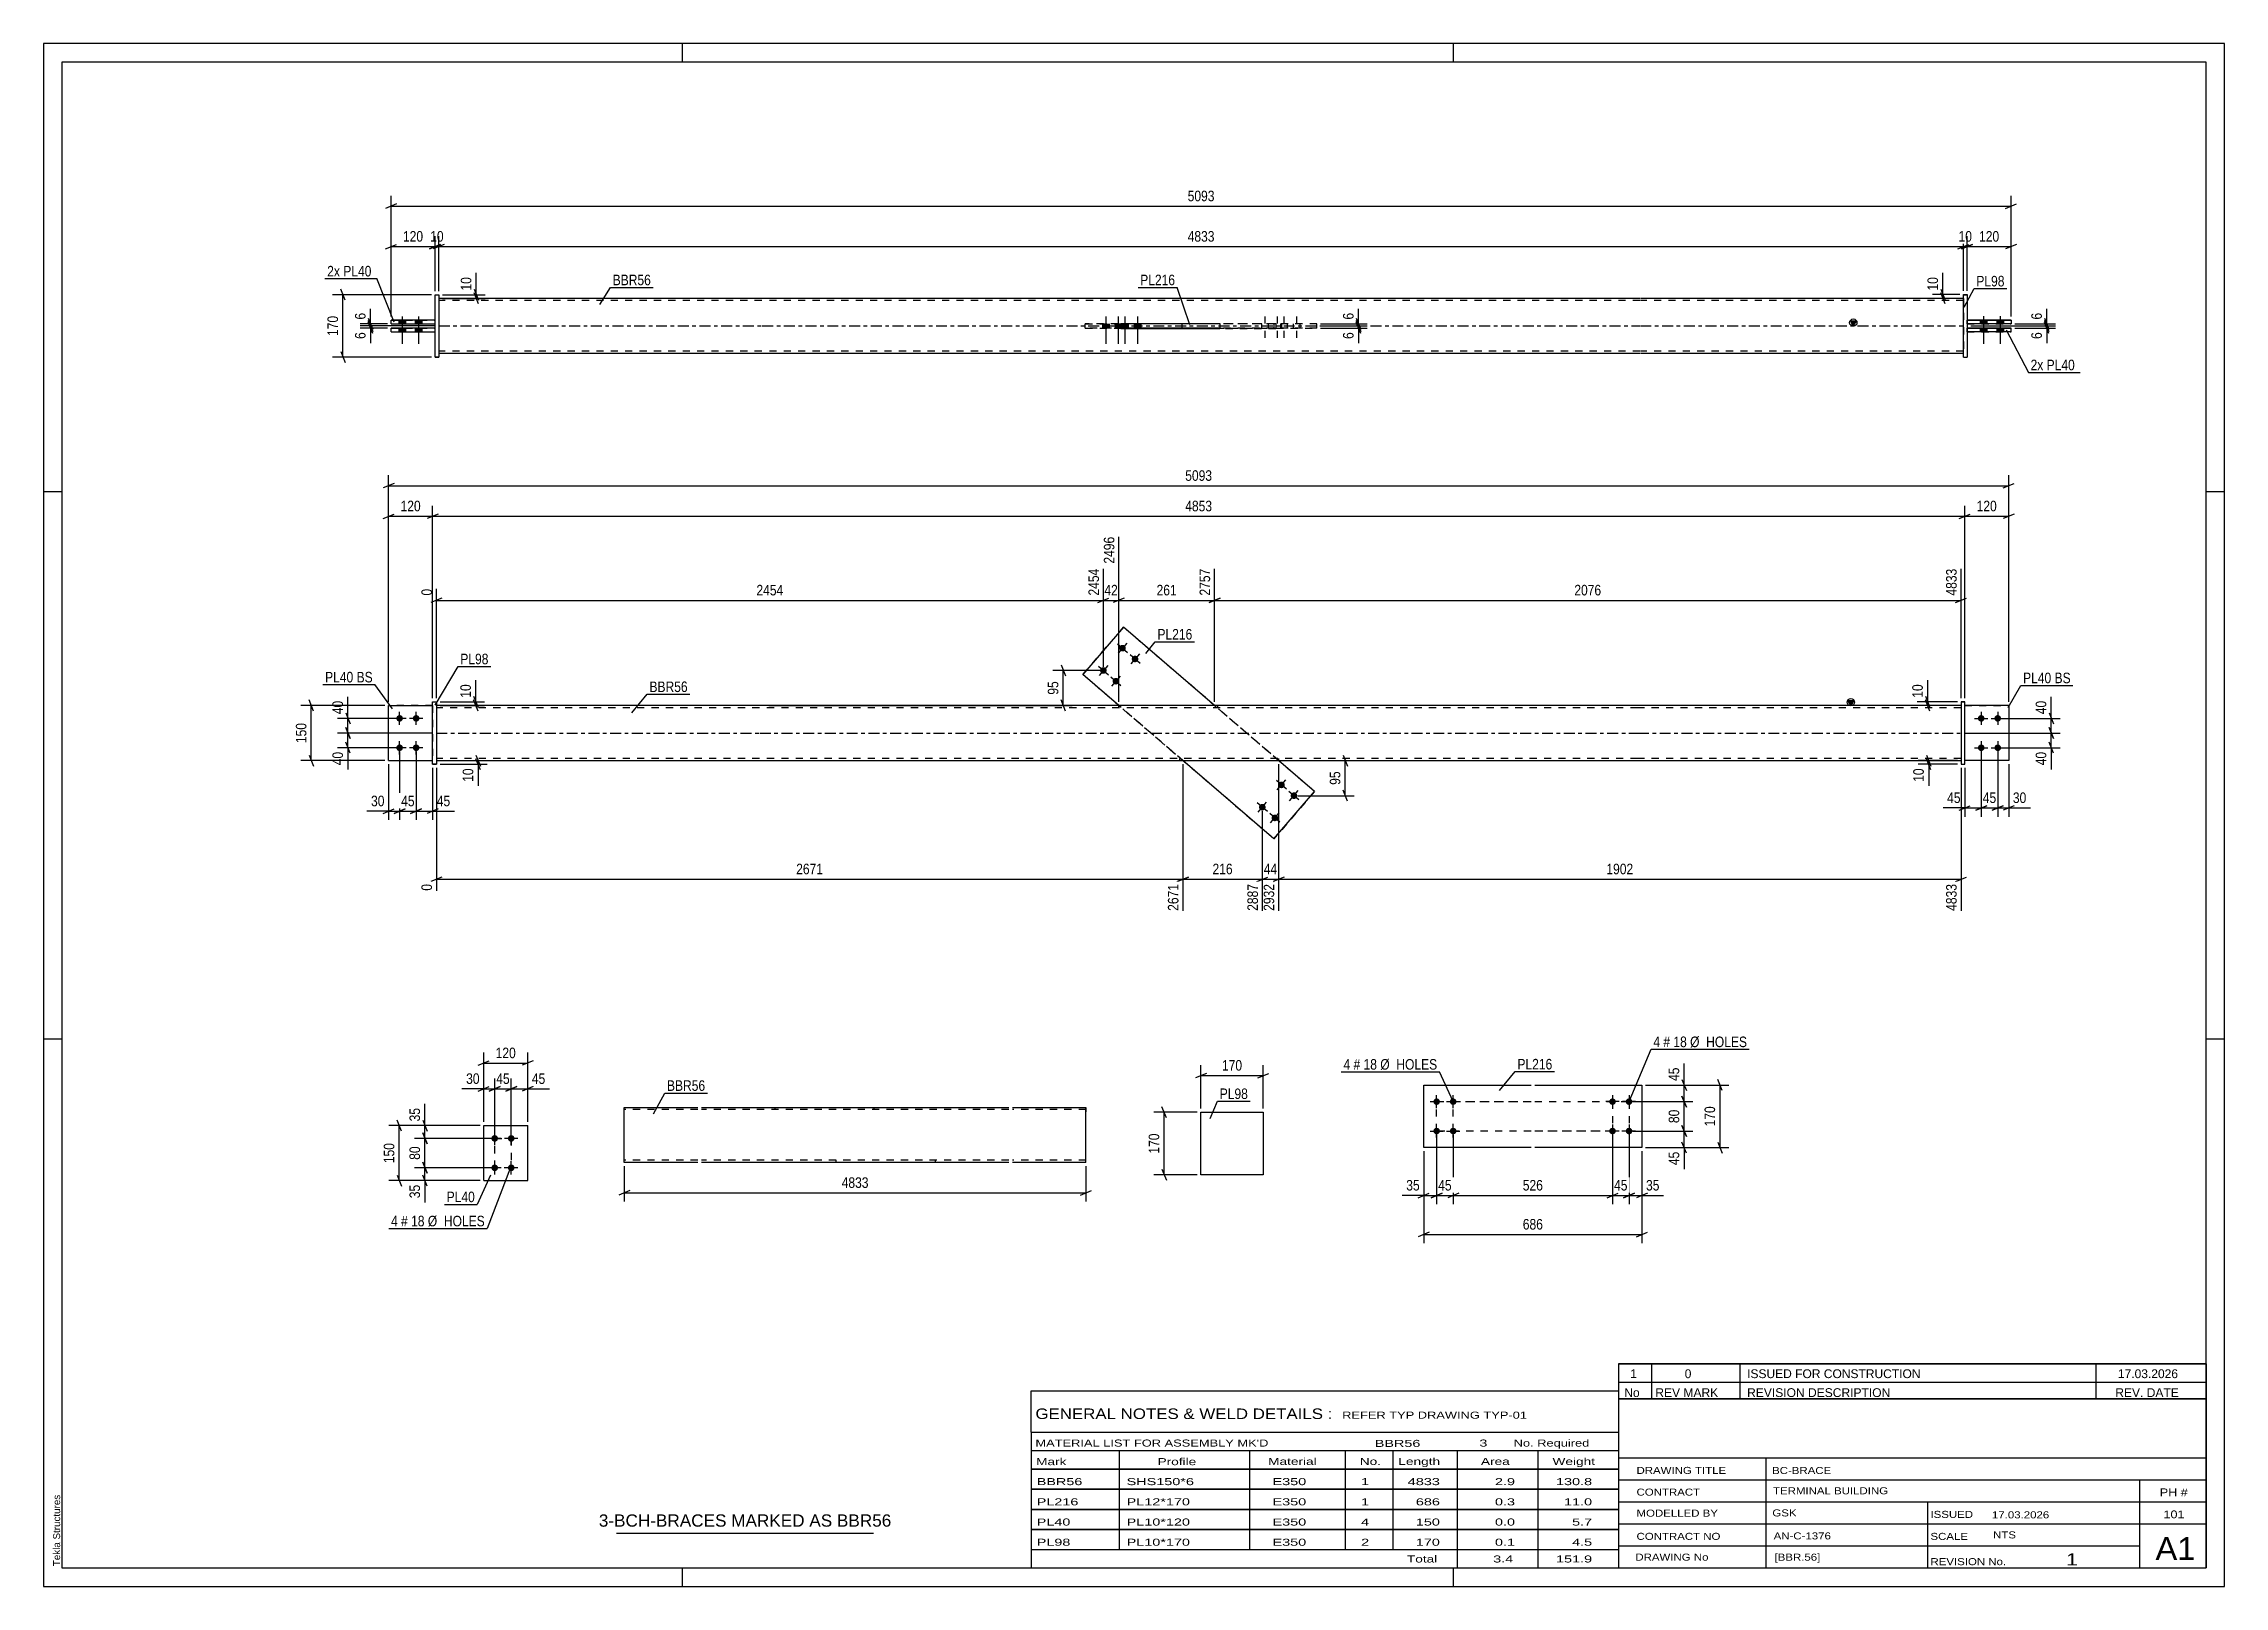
# Paper-space layout 'Layout1' of a CAD drawing. Header units: millimetres. Extents: x 0 to 594, y 0 to 420.
# The model-space entities are those that its viewports show. They can reach past a viewport. Long polylines and large blocks are cut down to what shows.
import ezdxf

# ---------------------------------------------------------------- set-up
doc = ezdxf.new("R2010")
doc.units = ezdxf.units.MM
doc.linetypes.add('DXK_LINE_DOT2', pattern=[3.9198, 1.9599, -1.9599])
doc.linetypes.add('DXK_LINE_DOT3', pattern=[5.9187, 2.979, -0.9799, 0.9799, -0.9799])
doc.layers.add('Viewport layer', color=7, linetype='Continuous', plot=False)
doc.styles.add('Arial', font='ARIAL.TTF', dxfattribs={"height": 0.2})
doc.styles.add('Arial Narrow', font='ARIALN.TTF', dxfattribs={"height": 0.2})

# ---------------------------------------------------------------- blocks, each defined once
blk = doc.blocks.new('Unknown-580610389-1130')
at = {"color": 5, "linetype": 'Continuous'}
for p, q in [((594, 420), (0, 420)), ((0, 420), (0, 0)), ((174, 415), (174, 420)), ((384, 415), (384, 420)), ((594, 0), (594, 420)), ((589, 415), (5, 415)), ((5, 415), (5, 5)), ((589, 5), (589, 415)), ((5, 298), (0, 298)), ((594, 298), (589, 298)), ((5, 149), (0, 149)), ((594, 149), (589, 149)), ((0, 0), (594, 0)), ((5, 5), (589, 5)), ((174, 0), (174, 5)), ((384, 0), (384, 5))]:
    blk.add_line(p, q, dxfattribs=at)
at = {"color": 174, "linetype": 'Continuous', "style": 'Arial'}
blk.add_text('Tekla Structures', height=1.9102, rotation=90, dxfattribs=at).set_placement((4.5, 5.5))
blk = doc.blocks.new('Part-580610389-2167 - 2161')
at = {"color": 2, "linetype": 'Continuous'}
for p, q in [((119.87, 110.45), (119.87, 125.45)), ((119.87, 125.45), (131.87, 125.45)), ((131.87, 110.45), (131.87, 125.45)), ((119.87, 110.45), (119.87, 110.45)), ((119.87, 110.45), (131.87, 110.45)), ((131.87, 110.45), (131.87, 110.45))]:
    blk.add_line(p, q, dxfattribs=at)
at = {"color": 7, "linetype": 'DXK_LINE_DOT2'}
for p, q in [((119.87, 125.45), (131.87, 125.45)), ((119.87, 110.45), (119.87, 110.45)), ((119.87, 110.45), (131.87, 110.45)), ((131.87, 110.45), (131.87, 110.45))]:
    blk.add_line(p, q, dxfattribs=at)
blk = doc.blocks.new('Bolt-580610389-2200 - 2161')
at = {"linetype": 'Continuous'}
for points in [[(122.87, 121.05), (122.68, 121.07), (122.5, 121.13), (122.34, 121.23), (122.2, 121.35), (122.09, 121.5), (122.01, 121.68), (121.97, 121.86), (121.97, 122.05), (122.01, 122.23), (122.09, 122.4), (122.2, 122.56), (122.34, 122.68), (122.5, 122.78), (122.68, 122.83), (122.87, 122.85), (123.06, 122.83), (123.23, 122.78), (123.4, 122.68), (123.54, 122.56), (123.65, 122.4), (123.72, 122.23), (123.76, 122.05), (123.76, 121.86), (123.72, 121.68), (123.65, 121.5), (123.54, 121.35), (123.4, 121.23), (123.23, 121.13), (123.06, 121.07)], [(127.37, 121.05), (127.18, 121.07), (127, 121.13), (126.84, 121.23), (126.7, 121.35), (126.59, 121.5), (126.51, 121.68), (126.47, 121.86), (126.47, 122.05), (126.51, 122.23), (126.59, 122.4), (126.7, 122.56), (126.84, 122.68), (127, 122.78), (127.18, 122.83), (127.37, 122.85), (127.56, 122.83), (127.73, 122.78), (127.9, 122.68), (128.04, 122.56), (128.15, 122.4), (128.22, 122.23), (128.26, 122.05), (128.26, 121.86), (128.22, 121.68), (128.15, 121.5), (128.04, 121.35), (127.9, 121.23), (127.73, 121.13), (127.56, 121.07)], [(122.87, 113.05), (122.68, 113.07), (122.5, 113.13), (122.34, 113.23), (122.2, 113.35), (122.09, 113.5), (122.01, 113.68), (121.97, 113.86), (121.97, 114.05), (122.01, 114.23), (122.09, 114.4), (122.2, 114.56), (122.34, 114.68), (122.5, 114.78), (122.68, 114.83), (122.87, 114.85), (123.06, 114.83), (123.23, 114.78), (123.4, 114.68), (123.54, 114.56), (123.65, 114.4), (123.72, 114.23), (123.76, 114.05), (123.76, 113.86), (123.72, 113.68), (123.65, 113.5), (123.54, 113.35), (123.4, 113.23), (123.23, 113.13), (123.06, 113.07)], [(127.37, 113.05), (127.18, 113.07), (127, 113.13), (126.84, 113.23), (126.7, 113.35), (126.59, 113.5), (126.51, 113.68), (126.47, 113.86), (126.47, 114.05), (126.51, 114.23), (126.59, 114.4), (126.7, 114.56), (126.84, 114.68), (127, 114.78), (127.18, 114.83), (127.37, 114.85), (127.56, 114.83), (127.73, 114.78), (127.9, 114.68), (128.04, 114.56), (128.15, 114.4), (128.22, 114.23), (128.26, 114.05), (128.26, 113.86), (128.22, 113.68), (128.15, 113.5), (128.04, 113.35), (127.9, 113.23), (127.73, 113.13), (127.56, 113.07)]]:
    blk.add_hatch(color=1, dxfattribs=at).paths.add_polyline_path(points)
at = {"color": 1, "linetype": 'Continuous'}
for p, q in [((124.67, 121.95), (121.07, 121.95)), ((122.87, 120.15), (122.87, 123.75)), ((129.17, 121.95), (125.57, 121.95)), ((127.37, 120.15), (127.37, 123.75)), ((124.67, 113.95), (121.07, 113.95)), ((122.87, 112.15), (122.87, 115.75)), ((129.17, 113.95), (125.57, 113.95)), ((127.37, 112.15), (127.37, 115.75))]:
    blk.add_line(p, q, dxfattribs=at)
blk = doc.blocks.new('Part-580610389-1695 - 1673')
at = {"color": 2, "linetype": 'Continuous'}
for p, q in [((535.27, 239.81), (523.27, 239.81)), ((535.27, 239.81), (535.27, 239.81)), ((535.27, 239.81), (535.27, 224.81)), ((535.27, 224.81), (523.27, 224.81))]:
    blk.add_line(p, q, dxfattribs=at)
at = {"color": 7, "linetype": 'DXK_LINE_DOT2'}
for p, q in [((535.27, 239.81), (523.27, 239.81)), ((523.27, 239.81), (523.27, 239.81)), ((523.27, 224.81), (523.27, 239.81)), ((535.27, 239.81), (535.27, 239.81)), ((535.27, 224.81), (523.27, 224.81))]:
    blk.add_line(p, q, dxfattribs=at)
blk = doc.blocks.new('Part-580610389-1679 - 1673')
at = {"color": 7, "linetype": 'DXK_LINE_DOT2'}
for p, q in [((93.97, 224.81), (93.97, 239.81)), ((93.97, 239.81), (105.97, 239.81)), ((105.97, 239.81), (93.97, 239.81)), ((105.97, 239.81), (105.97, 224.81)), ((93.97, 224.81), (93.97, 224.81)), ((93.97, 224.81), (105.97, 224.81)), ((93.97, 224.81), (105.97, 224.81)), ((105.97, 224.81), (105.97, 224.81))]:
    blk.add_line(p, q, dxfattribs=at)
blk = doc.blocks.new('Part-580610389-1700 - 1673')
at = {"linetype": 'Continuous'}
blk.add_hatch(color=2, dxfattribs=at).paths.add_polyline_path([(492.27, 239.81), (491.47, 241.21), (493.07, 241.21)])
at = {"color": 2, "linetype": 'Continuous'}
for p, q in [((194.97, 239.81), (106.97, 239.81)), ((434.17, 239.81), (195.07, 239.81)), ((522.27, 239.81), (434.27, 239.81)), ((492.27, 239.81), (491.47, 241.21)), ((491.47, 241.21), (493.07, 241.21)), ((493.07, 241.21), (492.27, 239.81)), ((106.97, 224.81), (194.97, 224.81)), ((195.07, 224.81), (434.17, 224.81)), ((434.27, 224.81), (522.27, 224.81))]:
    blk.add_line(p, q, dxfattribs=at)
at = {"color": 7, "linetype": 'DXK_LINE_DOT2'}
for p, q in [((106.97, 239.81), (106.97, 224.81)), ((194.97, 239.21), (106.97, 239.21)), ((434.17, 239.21), (195.07, 239.21)), ((292.75, 239.81), (292.75, 239.21)), ((319.73, 239.81), (319.73, 239.21)), ((522.27, 239.21), (434.27, 239.21)), ((522.27, 239.81), (522.27, 224.81)), ((194.97, 225.41), (106.97, 225.41)), ((434.17, 225.41), (195.07, 225.41)), ((309.5, 224.81), (309.5, 225.41)), ((336.48, 224.81), (336.48, 225.41)), ((522.27, 225.41), (434.27, 225.41))]:
    blk.add_line(p, q, dxfattribs=at)
at = {"color": 7, "linetype": 'DXK_LINE_DOT3'}
for p, q in [((106.97, 232.31), (194.97, 232.31)), ((195.07, 232.31), (434.17, 232.31)), ((434.27, 232.31), (522.27, 232.31))]:
    blk.add_line(p, q, dxfattribs=at)
at = {"color": 2, "linetype": 'Continuous'}
blk.add_circle((492.27, 240.71), 1, dxfattribs=at)
blk = doc.blocks.new('Part-580610389-1684 - 1673')
at = {"color": 2, "linetype": 'Continuous'}
for p, q in [((93.97, 224.81), (93.97, 239.81)), ((93.97, 239.81), (105.97, 239.81)), ((93.97, 224.81), (93.97, 224.81)), ((93.97, 224.81), (105.97, 224.81))]:
    blk.add_line(p, q, dxfattribs=at)
at = {"color": 7, "linetype": 'DXK_LINE_DOT2'}
for p, q in [((105.97, 239.81), (93.97, 239.81)), ((105.97, 239.81), (105.97, 224.81)), ((93.97, 224.81), (93.97, 224.81)), ((93.97, 224.81), (105.97, 224.81)), ((105.97, 224.81), (105.97, 224.81))]:
    blk.add_line(p, q, dxfattribs=at)
blk = doc.blocks.new('Part-580610389-1685 - 1673')
at = {"color": 2, "linetype": 'Continuous'}
for p, q in [((523.27, 240.81), (522.27, 240.81)), ((522.27, 240.81), (522.27, 240.81)), ((522.27, 240.81), (522.27, 223.81)), ((522.27, 240.81), (523.27, 240.81)), ((523.27, 223.81), (523.27, 240.81)), ((522.27, 223.81), (523.27, 223.81))]:
    blk.add_line(p, q, dxfattribs=at)
at = {"color": 7, "linetype": 'DXK_LINE_DOT2'}
blk.add_line((522.27, 223.81), (523.27, 223.81), dxfattribs=at)
blk = doc.blocks.new('Part-580610389-1690 - 1673')
at = {"color": 7, "linetype": 'DXK_LINE_DOT2'}
for p, q in [((523.27, 239.81), (535.27, 239.81)), ((535.27, 239.81), (523.27, 239.81)), ((523.27, 239.81), (523.27, 239.81)), ((523.27, 224.81), (523.27, 239.81)), ((535.27, 239.81), (535.27, 239.81)), ((535.27, 239.81), (535.27, 224.81)), ((535.27, 224.81), (523.27, 224.81)), ((535.27, 224.81), (523.27, 224.81))]:
    blk.add_line(p, q, dxfattribs=at)
blk = doc.blocks.new('Bolt-580610389-1706 - 1673')
at = {"linetype": 'Continuous'}
for points in [[(294.46, 256.1), (294.59, 255.96), (294.69, 255.8), (294.75, 255.63), (294.77, 255.44), (294.76, 255.25), (294.7, 255.07), (294.61, 254.91), (294.49, 254.76), (294.34, 254.65), (294.17, 254.57), (293.99, 254.53), (293.8, 254.52), (293.61, 254.56), (293.44, 254.63), (293.29, 254.74), (293.16, 254.87), (293.06, 255.03), (293, 255.21), (292.97, 255.4), (292.99, 255.59), (293.04, 255.77), (293.13, 255.93), (293.25, 256.07), (293.4, 256.19), (293.57, 256.27), (293.76, 256.31), (293.95, 256.32), (294.13, 256.28), (294.3, 256.21)], [(289.24, 250.03), (289.37, 249.9), (289.47, 249.74), (289.53, 249.56), (289.56, 249.37), (289.54, 249.18), (289.49, 249), (289.4, 248.84), (289.27, 248.7), (289.12, 248.58), (288.95, 248.5), (288.77, 248.46), (288.58, 248.45), (288.4, 248.49), (288.22, 248.56), (288.07, 248.67), (287.94, 248.81), (287.84, 248.97), (287.78, 249.14), (287.76, 249.33), (287.77, 249.52), (287.83, 249.7), (287.92, 249.86), (288.04, 250.01), (288.19, 250.12), (288.36, 250.2), (288.54, 250.24), (288.73, 250.25), (288.92, 250.21), (289.09, 250.14)], [(297.87, 253.17), (298, 253.03), (298.1, 252.87), (298.16, 252.69), (298.18, 252.51), (298.17, 252.32), (298.11, 252.14), (298.02, 251.97), (297.9, 251.83), (297.75, 251.72), (297.58, 251.64), (297.4, 251.59), (297.21, 251.59), (297.03, 251.62), (296.85, 251.7), (296.7, 251.8), (296.57, 251.94), (296.47, 252.1), (296.41, 252.28), (296.38, 252.46), (296.4, 252.65), (296.45, 252.83), (296.54, 253), (296.67, 253.14), (296.82, 253.25), (296.99, 253.33), (297.17, 253.38), (297.36, 253.38), (297.54, 253.35), (297.72, 253.27)], [(292.66, 247.1), (292.78, 246.96), (292.88, 246.8), (292.94, 246.63), (292.97, 246.44), (292.95, 246.25), (292.9, 246.07), (292.81, 245.91), (292.69, 245.76), (292.54, 245.65), (292.37, 245.57), (292.18, 245.53), (292, 245.52), (291.81, 245.56), (291.64, 245.63), (291.48, 245.74), (291.35, 245.87), (291.26, 246.03), (291.19, 246.21), (291.17, 246.4), (291.18, 246.59), (291.24, 246.77), (291.33, 246.93), (291.45, 247.07), (291.6, 247.19), (291.77, 247.27), (291.95, 247.31), (292.14, 247.32), (292.33, 247.28), (292.5, 247.21)]]:
    blk.add_hatch(color=1, dxfattribs=at).paths.add_polyline_path(points)
at = {"color": 1, "linetype": 'Continuous'}
for p, q in [((292.51, 256.59), (295.24, 254.24)), ((295.05, 256.78), (292.7, 254.05)), ((287.29, 250.53), (290.02, 248.18)), ((289.83, 250.72), (287.48, 247.99)), ((295.92, 253.66), (298.65, 251.31)), ((298.46, 253.85), (296.11, 251.12)), ((290.7, 247.59), (293.43, 245.24)), ((293.24, 247.78), (290.9, 245.05))]:
    blk.add_line(p, q, dxfattribs=at)
blk = doc.blocks.new('Bolt-580610389-1707 - 1673')
at = {"linetype": 'Continuous'}
for points in [[(336.58, 217.52), (336.45, 217.65), (336.35, 217.81), (336.29, 217.99), (336.27, 218.18), (336.28, 218.37), (336.34, 218.55), (336.43, 218.71), (336.55, 218.85), (336.7, 218.97), (336.87, 219.05), (337.05, 219.09), (337.24, 219.1), (337.42, 219.06), (337.6, 218.99), (337.75, 218.88), (337.88, 218.74), (337.98, 218.58), (338.04, 218.41), (338.07, 218.22), (338.05, 218.03), (338, 217.85), (337.91, 217.69), (337.78, 217.54), (337.63, 217.43), (337.46, 217.35), (337.28, 217.31), (337.09, 217.3), (336.91, 217.34), (336.73, 217.41)], [(339.99, 214.58), (339.86, 214.72), (339.76, 214.88), (339.7, 215.06), (339.68, 215.24), (339.69, 215.43), (339.75, 215.61), (339.84, 215.78), (339.96, 215.92), (340.11, 216.03), (340.28, 216.11), (340.46, 216.16), (340.65, 216.16), (340.84, 216.13), (341.01, 216.05), (341.16, 215.95), (341.29, 215.81), (341.39, 215.65), (341.45, 215.47), (341.48, 215.29), (341.46, 215.1), (341.41, 214.92), (341.32, 214.75), (341.2, 214.61), (341.05, 214.5), (340.88, 214.42), (340.69, 214.37), (340.5, 214.37), (340.32, 214.4), (340.15, 214.48)], [(331.36, 211.45), (331.23, 211.59), (331.14, 211.75), (331.07, 211.92), (331.05, 212.11), (331.07, 212.3), (331.12, 212.48), (331.21, 212.64), (331.33, 212.79), (331.48, 212.9), (331.65, 212.98), (331.84, 213.02), (332.02, 213.03), (332.21, 212.99), (332.38, 212.92), (332.54, 212.81), (332.67, 212.68), (332.76, 212.52), (332.83, 212.34), (332.85, 212.15), (332.83, 211.97), (332.78, 211.78), (332.69, 211.62), (332.57, 211.48), (332.42, 211.36), (332.25, 211.28), (332.06, 211.24), (331.88, 211.23), (331.69, 211.27), (331.52, 211.34)], [(334.78, 208.52), (334.65, 208.65), (334.55, 208.81), (334.49, 208.99), (334.46, 209.18), (334.48, 209.37), (334.53, 209.55), (334.62, 209.71), (334.75, 209.85), (334.89, 209.97), (335.06, 210.05), (335.25, 210.09), (335.44, 210.1), (335.62, 210.06), (335.79, 209.99), (335.95, 209.88), (336.08, 209.74), (336.18, 209.58), (336.24, 209.41), (336.26, 209.22), (336.25, 209.03), (336.19, 208.85), (336.1, 208.69), (335.98, 208.54), (335.83, 208.43), (335.66, 208.35), (335.48, 208.31), (335.29, 208.3), (335.1, 208.34), (334.93, 208.41)]]:
    blk.add_hatch(color=1, dxfattribs=at).paths.add_polyline_path(points)
at = {"color": 1, "linetype": 'Continuous'}
for p, q in [((338.53, 217.02), (335.8, 219.37)), ((335.99, 216.83), (338.34, 219.56)), ((341.94, 214.09), (339.21, 216.44)), ((339.4, 213.9), (341.75, 216.63)), ((333.32, 210.96), (330.59, 213.31)), ((330.78, 210.77), (333.12, 213.5)), ((336.73, 208.02), (334, 210.37)), ((334.19, 207.83), (336.54, 210.56))]:
    blk.add_line(p, q, dxfattribs=at)
blk = doc.blocks.new('Bolt-580610389-1709 - 1673')
at = {"linetype": 'Continuous'}
for points in [[(96.97, 235.41), (96.78, 235.43), (96.6, 235.49), (96.44, 235.58), (96.3, 235.71), (96.19, 235.86), (96.11, 236.03), (96.07, 236.21), (96.07, 236.4), (96.11, 236.59), (96.19, 236.76), (96.3, 236.91), (96.44, 237.04), (96.6, 237.13), (96.78, 237.19), (96.97, 237.21), (97.16, 237.19), (97.34, 237.13), (97.5, 237.04), (97.64, 236.91), (97.75, 236.76), (97.83, 236.59), (97.86, 236.4), (97.86, 236.21), (97.83, 236.03), (97.75, 235.86), (97.64, 235.71), (97.5, 235.58), (97.34, 235.49), (97.16, 235.43)], [(101.47, 235.41), (101.28, 235.43), (101.1, 235.49), (100.94, 235.58), (100.8, 235.71), (100.69, 235.86), (100.61, 236.03), (100.57, 236.21), (100.57, 236.4), (100.61, 236.59), (100.69, 236.76), (100.8, 236.91), (100.94, 237.04), (101.1, 237.13), (101.28, 237.19), (101.47, 237.21), (101.66, 237.19), (101.84, 237.13), (102, 237.04), (102.14, 236.91), (102.25, 236.76), (102.33, 236.59), (102.36, 236.4), (102.36, 236.21), (102.33, 236.03), (102.25, 235.86), (102.14, 235.71), (102, 235.58), (101.84, 235.49), (101.66, 235.43)], [(96.97, 227.41), (96.78, 227.43), (96.6, 227.49), (96.44, 227.58), (96.3, 227.71), (96.19, 227.86), (96.11, 228.03), (96.07, 228.21), (96.07, 228.4), (96.11, 228.59), (96.19, 228.76), (96.3, 228.91), (96.44, 229.04), (96.6, 229.13), (96.78, 229.19), (96.97, 229.21), (97.16, 229.19), (97.34, 229.13), (97.5, 229.04), (97.64, 228.91), (97.75, 228.76), (97.83, 228.59), (97.86, 228.4), (97.86, 228.21), (97.83, 228.03), (97.75, 227.86), (97.64, 227.71), (97.5, 227.58), (97.34, 227.49), (97.16, 227.43)], [(101.47, 227.41), (101.28, 227.43), (101.1, 227.49), (100.94, 227.58), (100.8, 227.71), (100.69, 227.86), (100.61, 228.03), (100.57, 228.21), (100.57, 228.4), (100.61, 228.59), (100.69, 228.76), (100.8, 228.91), (100.94, 229.04), (101.1, 229.13), (101.28, 229.19), (101.47, 229.21), (101.66, 229.19), (101.84, 229.13), (102, 229.04), (102.14, 228.91), (102.25, 228.76), (102.33, 228.59), (102.36, 228.4), (102.36, 228.21), (102.33, 228.03), (102.25, 227.86), (102.14, 227.71), (102, 227.58), (101.84, 227.49), (101.66, 227.43)]]:
    blk.add_hatch(color=1, dxfattribs=at).paths.add_polyline_path(points)
at = {"color": 1, "linetype": 'Continuous'}
for p, q in [((96.97, 234.51), (96.97, 238.11)), ((101.47, 234.51), (101.47, 238.11)), ((98.77, 236.31), (95.17, 236.31)), ((103.27, 236.31), (99.67, 236.31)), ((98.77, 228.31), (95.17, 228.31)), ((96.97, 226.51), (96.97, 230.11)), ((103.27, 228.31), (99.67, 228.31)), ((101.47, 226.51), (101.47, 230.11))]:
    blk.add_line(p, q, dxfattribs=at)
blk = doc.blocks.new('Bolt-580610389-1710 - 1673')
at = {"linetype": 'Continuous'}
for points in [[(527.77, 237.21), (527.95, 237.19), (528.13, 237.13), (528.29, 237.04), (528.43, 236.91), (528.54, 236.76), (528.62, 236.59), (528.66, 236.4), (528.66, 236.21), (528.62, 236.03), (528.54, 235.86), (528.43, 235.71), (528.29, 235.58), (528.13, 235.49), (527.95, 235.43), (527.77, 235.41), (527.58, 235.43), (527.4, 235.49), (527.24, 235.58), (527.1, 235.71), (526.99, 235.86), (526.91, 236.03), (526.87, 236.21), (526.87, 236.4), (526.91, 236.59), (526.99, 236.76), (527.1, 236.91), (527.24, 237.04), (527.4, 237.13), (527.58, 237.19)], [(532.27, 237.21), (532.45, 237.19), (532.63, 237.13), (532.79, 237.04), (532.93, 236.91), (533.04, 236.76), (533.12, 236.59), (533.16, 236.4), (533.16, 236.21), (533.12, 236.03), (533.04, 235.86), (532.93, 235.71), (532.79, 235.58), (532.63, 235.49), (532.45, 235.43), (532.27, 235.41), (532.08, 235.43), (531.9, 235.49), (531.74, 235.58), (531.6, 235.71), (531.49, 235.86), (531.41, 236.03), (531.37, 236.21), (531.37, 236.4), (531.41, 236.59), (531.49, 236.76), (531.6, 236.91), (531.74, 237.04), (531.9, 237.13), (532.08, 237.19)], [(527.77, 229.21), (527.95, 229.19), (528.13, 229.13), (528.29, 229.04), (528.43, 228.91), (528.54, 228.76), (528.62, 228.59), (528.66, 228.4), (528.66, 228.21), (528.62, 228.03), (528.54, 227.86), (528.43, 227.71), (528.29, 227.58), (528.13, 227.49), (527.95, 227.43), (527.77, 227.41), (527.58, 227.43), (527.4, 227.49), (527.24, 227.58), (527.1, 227.71), (526.99, 227.86), (526.91, 228.03), (526.87, 228.21), (526.87, 228.4), (526.91, 228.59), (526.99, 228.76), (527.1, 228.91), (527.24, 229.04), (527.4, 229.13), (527.58, 229.19)], [(532.27, 229.21), (532.45, 229.19), (532.63, 229.13), (532.79, 229.04), (532.93, 228.91), (533.04, 228.76), (533.12, 228.59), (533.16, 228.4), (533.16, 228.21), (533.12, 228.03), (533.04, 227.86), (532.93, 227.71), (532.79, 227.58), (532.63, 227.49), (532.45, 227.43), (532.27, 227.41), (532.08, 227.43), (531.9, 227.49), (531.74, 227.58), (531.6, 227.71), (531.49, 227.86), (531.41, 228.03), (531.37, 228.21), (531.37, 228.4), (531.41, 228.59), (531.49, 228.76), (531.6, 228.91), (531.74, 229.04), (531.9, 229.13), (532.08, 229.19)]]:
    blk.add_hatch(color=1, dxfattribs=at).paths.add_polyline_path(points)
at = {"color": 1, "linetype": 'Continuous'}
for p, q in [((527.77, 238.11), (527.77, 234.51)), ((532.27, 238.11), (532.27, 234.51)), ((525.97, 236.31), (529.57, 236.31)), ((530.47, 236.31), (534.07, 236.31)), ((525.97, 228.31), (529.57, 228.31)), ((527.77, 230.11), (527.77, 226.51)), ((530.47, 228.31), (534.07, 228.31)), ((532.27, 230.11), (532.27, 226.51))]:
    blk.add_line(p, q, dxfattribs=at)
blk = doc.blocks.new('Part-580610389-1715 - 1673')
at = {"color": 2, "linetype": 'Continuous'}
for p, q in [((294.15, 261.11), (283.07, 248.22)), ((294.15, 261.11), (294.15, 261.11)), ((318.93, 239.81), (294.15, 261.11)), ((292.85, 239.81), (283.07, 248.22)), ((283.07, 248.22), (283.07, 248.22)), ((335.08, 203.5), (310.3, 224.81)), ((346.17, 216.4), (336.38, 224.81)), ((335.08, 203.5), (346.17, 216.4)), ((346.17, 216.4), (346.17, 216.4)), ((335.08, 203.5), (335.08, 203.5))]:
    blk.add_line(p, q, dxfattribs=at)
at = {"color": 7, "linetype": 'DXK_LINE_DOT2'}
for p, q in [((283.07, 248.22), (294.15, 261.11)), ((346.17, 216.4), (294.15, 261.11)), ((335.08, 203.5), (283.07, 248.22)), ((310.3, 224.81), (292.85, 239.81)), ((336.38, 224.81), (318.93, 239.81)), ((346.17, 216.4), (335.08, 203.5))]:
    blk.add_line(p, q, dxfattribs=at)
blk = doc.blocks.new('Part-580610389-1720 - 1673')
at = {"color": 2, "linetype": 'Continuous'}
for p, q in [((105.97, 240.81), (106.97, 240.81)), ((105.97, 223.81), (105.97, 240.81)), ((106.97, 240.81), (106.97, 240.81)), ((106.97, 240.81), (106.97, 223.81)), ((105.97, 223.81), (106.97, 223.81))]:
    blk.add_line(p, q, dxfattribs=at)
at = {"color": 7, "linetype": 'DXK_LINE_DOT2'}
for p, q in [((105.97, 240.81), (106.97, 240.81)), ((106.97, 223.81), (105.97, 223.81)), ((105.97, 223.81), (105.97, 223.81)), ((106.97, 223.81), (106.97, 223.81))]:
    blk.add_line(p, q, dxfattribs=at)
blk = doc.blocks.new('Part-580610389-1418 - 1367')
at = {"color": 2, "linetype": 'Continuous'}
for p, q in [((94.63, 341.55), (94.63, 342.55)), ((106.63, 342.55), (94.63, 342.55)), ((94.63, 341.55), (94.63, 341.55)), ((94.63, 341.55), (106.63, 341.55))]:
    blk.add_line(p, q, dxfattribs=at)
at = {"color": 7, "linetype": 'DXK_LINE_DOT2'}
for p, q in [((94.63, 342.55), (106.63, 342.55)), ((94.63, 341.55), (106.63, 341.55)), ((106.63, 341.55), (106.63, 342.55))]:
    blk.add_line(p, q, dxfattribs=at)
blk = doc.blocks.new('Bolt-580610389-1370 - 1367')
at = {"linetype": 'Continuous'}
for points in [[(96.73, 343.75), (98.53, 343.75), (98.53, 344.75), (96.73, 344.75)], [(96.73, 343.75), (98.53, 343.75), (98.53, 344.75), (96.73, 344.75)], [(101.23, 343.75), (103.03, 343.75), (103.03, 344.75), (101.23, 344.75)], [(101.23, 343.75), (103.03, 343.75), (103.03, 344.75), (101.23, 344.75)], [(96.73, 341.55), (98.53, 341.55), (98.53, 342.55), (96.73, 342.55)], [(96.73, 341.55), (98.53, 341.55), (98.53, 342.55), (96.73, 342.55)], [(101.23, 341.55), (103.03, 341.55), (103.03, 342.55), (101.23, 342.55)], [(101.23, 341.55), (103.03, 341.55), (103.03, 342.55), (101.23, 342.55)]]:
    blk.add_hatch(color=1, dxfattribs=at).paths.add_polyline_path(points)
at = {"color": 1, "linetype": 'Continuous'}
for p, q in [((96.73, 344.75), (96.73, 343.75)), ((96.73, 344.75), (96.73, 343.75)), ((97.63, 345.75), (97.63, 338.25)), ((97.63, 345.75), (97.63, 338.25)), ((98.53, 344.75), (98.53, 343.75)), ((98.53, 344.75), (98.53, 343.75)), ((101.23, 344.75), (101.23, 343.75)), ((101.23, 344.75), (101.23, 343.75)), ((102.13, 345.75), (102.13, 338.25)), ((102.13, 345.75), (102.13, 338.25)), ((103.03, 344.75), (103.03, 343.75)), ((103.03, 344.75), (103.03, 343.75)), ((96.73, 342.55), (96.73, 341.55)), ((96.73, 342.55), (96.73, 341.55)), ((98.53, 342.55), (98.53, 341.55)), ((98.53, 342.55), (98.53, 341.55)), ((101.23, 342.55), (101.23, 341.55)), ((101.23, 342.55), (101.23, 341.55)), ((103.03, 342.55), (103.03, 341.55)), ((103.03, 342.55), (103.03, 341.55))]:
    blk.add_line(p, q, dxfattribs=at)
blk = doc.blocks.new('Bolt-580610389-1435 - 1367')
at = {"color": 1, "linetype": 'DXK_LINE_DOT2'}
for p, q in [((332.61, 345.75), (332.61, 338.25)), ((336.02, 345.75), (336.02, 338.25)), ((337.82, 345.75), (337.82, 338.25)), ((341.23, 345.75), (341.23, 338.25)), ((331.71, 343.75), (331.71, 342.55)), ((333.51, 343.75), (333.51, 342.55)), ((335.12, 343.75), (335.12, 342.55)), ((336.92, 343.75), (336.92, 342.55)), ((336.92, 343.75), (336.92, 342.55)), ((338.72, 343.75), (338.72, 342.55)), ((340.33, 343.75), (340.33, 342.55)), ((342.13, 343.75), (342.13, 342.55))]:
    blk.add_line(p, q, dxfattribs=at)
blk = doc.blocks.new('Bolt-580610389-1371 - 1367')
at = {"linetype": 'Continuous'}
for points in [[(529.32, 344.76), (527.52, 344.76), (527.52, 343.76), (529.32, 343.76)], [(529.32, 344.75), (527.52, 344.75), (527.52, 343.75), (529.32, 343.75)], [(533.82, 344.76), (532.02, 344.76), (532.02, 343.76), (533.82, 343.76)], [(533.82, 344.75), (532.02, 344.75), (532.02, 343.75), (533.82, 343.75)], [(529.32, 342.56), (527.52, 342.56), (527.52, 341.56), (529.32, 341.56)], [(529.32, 342.55), (527.52, 342.55), (527.52, 341.55), (529.32, 341.55)], [(533.82, 342.56), (532.02, 342.56), (532.02, 341.56), (533.82, 341.56)], [(533.82, 342.55), (532.02, 342.55), (532.02, 341.55), (533.82, 341.55)]]:
    blk.add_hatch(color=1, dxfattribs=at).paths.add_polyline_path(points)
at = {"color": 1, "linetype": 'Continuous'}
for p, q in [((527.52, 344.76), (527.52, 343.76)), ((527.52, 344.75), (527.52, 343.75)), ((528.42, 345.76), (528.42, 338.26)), ((528.42, 345.75), (528.42, 338.25)), ((529.32, 344.76), (529.32, 343.76)), ((529.32, 344.75), (529.32, 343.75)), ((532.02, 344.76), (532.02, 343.76)), ((532.02, 344.75), (532.02, 343.75)), ((532.92, 345.76), (532.92, 338.26)), ((532.92, 345.75), (532.92, 338.25)), ((533.82, 344.76), (533.82, 343.76)), ((533.82, 344.75), (533.82, 343.75)), ((527.52, 342.56), (527.52, 341.56)), ((527.52, 342.55), (527.52, 341.55)), ((529.32, 342.56), (529.32, 341.56)), ((529.32, 342.55), (529.32, 341.55)), ((532.02, 342.56), (532.02, 341.56)), ((532.02, 342.55), (532.02, 341.55)), ((533.82, 342.56), (533.82, 341.56)), ((533.82, 342.55), (533.82, 341.55))]:
    blk.add_line(p, q, dxfattribs=at)
blk = doc.blocks.new('Part-580610389-1456 - 1367')
at = {"linetype": 'Continuous'}
blk.add_hatch(color=2, dxfattribs=at).paths.add_polyline_path([(492.92, 343.15), (492.12, 344.55), (493.72, 344.55)])
at = {"color": 2, "linetype": 'Continuous'}
for p, q in [((195.63, 350.65), (107.63, 350.65)), ((434.82, 350.65), (195.73, 350.65)), ((522.92, 350.65), (434.92, 350.65)), ((492.92, 343.15), (492.12, 344.55)), ((492.12, 344.55), (493.72, 344.55)), ((493.72, 344.55), (492.92, 343.15)), ((293.41, 343.76), (293.41, 343.85)), ((293.41, 343.85), (293.41, 343.85)), ((293.41, 343.85), (320.39, 343.85)), ((293.41, 342.56), (293.41, 342.45)), ((293.41, 342.45), (320.39, 342.45)), ((310.16, 343.85), (310.16, 343.75)), ((310.16, 342.45), (310.16, 342.55)), ((320.39, 343.85), (320.39, 342.45)), ((195.63, 335.65), (107.63, 335.65)), ((434.82, 335.65), (195.73, 335.65)), ((522.92, 335.65), (434.92, 335.65))]:
    blk.add_line(p, q, dxfattribs=at)
at = {"color": 7, "linetype": 'DXK_LINE_DOT2'}
for p, q in [((107.63, 350.65), (107.63, 335.65)), ((522.92, 350.65), (522.92, 335.65)), ((195.63, 350.05), (107.63, 350.05)), ((434.82, 350.05), (195.73, 350.05)), ((522.92, 350.05), (434.92, 350.05)), ((293.41, 342.56), (293.41, 343.85)), ((293.41, 343.85), (320.39, 343.85)), ((293.41, 342.45), (320.39, 342.45)), ((310.16, 343.85), (337.14, 343.85)), ((310.16, 343.85), (310.16, 343.85)), ((310.16, 343.85), (337.14, 343.85)), ((310.16, 343.75), (310.16, 343.85)), ((310.16, 342.55), (310.16, 343.75)), ((310.16, 342.45), (310.16, 342.45)), ((310.16, 342.45), (310.16, 342.45)), ((337.14, 342.45), (310.16, 342.45)), ((310.16, 342.45), (337.14, 342.45)), ((337.14, 343.85), (337.14, 342.45)), ((195.63, 336.25), (107.63, 336.25)), ((434.82, 336.25), (195.73, 336.25)), ((522.92, 336.25), (434.92, 336.25))]:
    blk.add_line(p, q, dxfattribs=at)
at = {"color": 7, "linetype": 'DXK_LINE_DOT3'}
for p, q in [((107.63, 343.15), (195.63, 343.15)), ((195.73, 343.15), (434.82, 343.15)), ((434.92, 343.15), (522.92, 343.15))]:
    blk.add_line(p, q, dxfattribs=at)
at = {"color": 2, "linetype": 'Continuous'}
blk.add_circle((492.92, 344.05), 1, dxfattribs=at)
blk = doc.blocks.new('Part-580610389-1413 - 1367')
at = {"color": 2, "linetype": 'Continuous'}
for p, q in [((94.63, 343.75), (94.63, 344.75)), ((106.63, 344.75), (94.63, 344.75)), ((94.63, 343.75), (94.63, 343.75)), ((94.63, 343.75), (106.63, 343.75))]:
    blk.add_line(p, q, dxfattribs=at)
at = {"color": 7, "linetype": 'DXK_LINE_DOT2'}
for p, q in [((94.63, 344.75), (106.63, 344.75)), ((106.63, 343.75), (106.63, 344.75)), ((94.63, 343.75), (106.63, 343.75))]:
    blk.add_line(p, q, dxfattribs=at)
blk = doc.blocks.new('Part-580610389-1461 - 1367')
at = {"color": 2, "linetype": 'Continuous'}
for p, q in [((535.92, 342.56), (523.92, 342.56)), ((523.92, 342.55), (535.92, 342.55)), ((535.92, 341.55), (523.92, 341.55)), ((535.92, 341.55), (535.92, 342.56))]:
    blk.add_line(p, q, dxfattribs=at)
at = {"color": 7, "linetype": 'DXK_LINE_DOT2'}
for p, q in [((523.92, 341.55), (523.92, 342.56)), ((523.92, 341.56), (535.92, 341.56))]:
    blk.add_line(p, q, dxfattribs=at)
blk = doc.blocks.new('Part-580610389-1397 - 1367')
at = {"color": 7, "linetype": 'DXK_LINE_DOT2'}
for p, q in [((283.73, 343.75), (294.81, 343.76)), ((335.74, 343.75), (283.73, 343.75)), ((294.81, 342.56), (283.73, 342.55)), ((283.73, 342.55), (335.74, 342.55)), ((346.82, 343.75), (320.39, 343.75)), ((346.82, 342.55), (320.39, 342.55)), ((335.74, 342.55), (335.74, 343.75)), ((346.82, 343.75), (335.74, 343.75)), ((335.74, 342.55), (346.82, 342.55)), ((346.82, 342.55), (346.82, 343.75))]:
    blk.add_line(p, q, dxfattribs=at)
at = {"color": 2, "linetype": 'Continuous'}
for p, q in [((283.73, 342.55), (283.73, 343.75)), ((294.81, 342.56), (294.81, 343.76)), ((320.39, 343.75), (294.81, 343.76)), ((320.39, 342.55), (294.81, 342.56))]:
    blk.add_line(p, q, dxfattribs=at)
blk = doc.blocks.new('Part-580610389-1398 - 1367')
at = {"color": 2, "linetype": 'Continuous'}
for p, q in [((106.63, 351.65), (107.63, 351.65)), ((106.63, 334.65), (106.63, 351.65)), ((107.63, 351.65), (107.63, 351.65)), ((107.63, 351.65), (107.63, 334.65)), ((107.63, 334.65), (106.63, 334.65)), ((106.63, 334.65), (106.63, 334.65))]:
    blk.add_line(p, q, dxfattribs=at)
at = {"color": 7, "linetype": 'DXK_LINE_DOT2'}
for p, q in [((106.63, 351.65), (107.63, 351.65)), ((106.63, 334.65), (107.63, 334.65)), ((106.63, 334.65), (106.63, 334.65))]:
    blk.add_line(p, q, dxfattribs=at)
blk = doc.blocks.new('Part-580610389-1433 - 1367')
at = {"color": 2, "linetype": 'Continuous'}
for p, q in [((522.92, 351.66), (522.92, 351.65)), ((522.92, 351.65), (522.92, 351.66)), ((522.92, 351.66), (523.92, 351.66)), ((522.92, 334.65), (522.92, 351.65)), ((522.92, 351.65), (523.92, 351.65)), ((523.92, 351.65), (523.92, 351.66)), ((523.92, 351.66), (523.92, 351.65)), ((523.92, 351.65), (523.92, 334.65)), ((522.92, 334.65), (523.92, 334.65))]:
    blk.add_line(p, q, dxfattribs=at)
at = {"color": 7, "linetype": 'DXK_LINE_DOT2'}
for p, q in [((522.92, 334.66), (523.92, 334.66)), ((523.92, 334.66), (523.92, 334.65))]:
    blk.add_line(p, q, dxfattribs=at)
blk = doc.blocks.new('Bolt-580610389-1436 - 1367')
at = {"linetype": 'Continuous'}
for points in [[(290.21, 343.75), (288.41, 343.75), (288.41, 342.55), (290.21, 342.55)], [(293.63, 343.75), (291.83, 343.75), (291.83, 342.55), (293.63, 342.55)], [(295.43, 343.75), (293.63, 343.75), (293.63, 342.55), (295.43, 342.55)], [(298.84, 343.75), (297.04, 343.75), (297.04, 342.55), (298.84, 342.55)]]:
    blk.add_hatch(color=1, dxfattribs=at).paths.add_polyline_path(points)
at = {"color": 1, "linetype": 'Continuous'}
for p, q in [((289.31, 345.75), (289.31, 338.25)), ((292.73, 345.75), (292.73, 338.25)), ((294.53, 345.75), (294.53, 338.25)), ((297.94, 345.75), (297.94, 338.25)), ((288.41, 343.75), (288.41, 342.55)), ((290.21, 343.75), (290.21, 342.55)), ((291.83, 343.75), (291.83, 342.55)), ((293.63, 343.75), (293.63, 342.55)), ((293.63, 343.75), (293.63, 342.55)), ((295.43, 343.75), (295.43, 342.55)), ((297.04, 343.75), (297.04, 342.55)), ((298.84, 343.75), (298.84, 342.55))]:
    blk.add_line(p, q, dxfattribs=at)
blk = doc.blocks.new('Part-580610389-1466 - 1367')
at = {"color": 2, "linetype": 'Continuous'}
for p, q in [((535.92, 344.76), (523.92, 344.76)), ((523.92, 344.75), (535.92, 344.75)), ((535.92, 344.76), (535.92, 343.75)), ((535.92, 343.75), (523.92, 343.75))]:
    blk.add_line(p, q, dxfattribs=at)
at = {"color": 7, "linetype": 'DXK_LINE_DOT2'}
for p, q in [((523.92, 343.75), (523.92, 344.76)), ((523.92, 343.76), (535.92, 343.76))]:
    blk.add_line(p, q, dxfattribs=at)
blk = doc.blocks.new('Part-580610389-2404 - 2398')
at = {"color": 2, "linetype": 'Continuous'}
for p, q in [((315.21, 129.06), (332.21, 129.06)), ((315.22, 112.06), (315.21, 129.06)), ((332.21, 129.06), (332.22, 112.06)), ((332.22, 112.06), (315.22, 112.06))]:
    blk.add_line(p, q, dxfattribs=at)
blk = doc.blocks.new('Part-580610389-2436 - 2428')
at = {"color": 2, "linetype": 'Continuous'}
for p, q in [((158.17, 115.5), (158.17, 130.41)), ((158.17, 130.41), (178.17, 130.41)), ((179.17, 130.41), (262.9, 130.41)), ((263.9, 130.41), (283.9, 130.41)), ((283.9, 130.41), (283.9, 130.32)), ((283.9, 130.32), (283.9, 129.21)), ((283.9, 115.41), (283.9, 129.21)), ((158.17, 115.41), (158.17, 115.5)), ((178.17, 115.41), (158.17, 115.41)), ((262.9, 115.41), (179.17, 115.41)), ((283.9, 115.41), (263.9, 115.41))]:
    blk.add_line(p, q, dxfattribs=at)
at = {"color": 7, "linetype": 'DXK_LINE_DOT2'}
for p, q in [((178.17, 129.81), (158.17, 129.81)), ((262.9, 129.81), (179.17, 129.81)), ((199.17, 130.41), (199.17, 129.81)), ((226.15, 130.41), (226.15, 129.81)), ((283.9, 129.81), (263.9, 129.81)), ((283.9, 129.21), (283.9, 130.06)), ((158.17, 116.01), (158.17, 116.05)), ((178.17, 116.01), (158.17, 116.01)), ((158.17, 115.41), (158.17, 115.41)), ((262.9, 116.01), (179.17, 116.01)), ((215.92, 115.41), (215.92, 116.01)), ((242.9, 115.41), (242.9, 116.01)), ((283.9, 116.01), (263.9, 116.01)), ((283.9, 116.01), (283.9, 116.05))]:
    blk.add_line(p, q, dxfattribs=at)
blk = doc.blocks.new('Part-580610389-3569 - 3568')
at = {"color": 2, "linetype": 'Continuous'}
for p, q in [((375.94, 136.46), (405.14, 136.46)), ((375.94, 119.46), (375.94, 136.46)), ((406.14, 136.46), (435.34, 136.46)), ((435.34, 136.46), (435.34, 119.46)), ((405.14, 119.46), (375.94, 119.46)), ((435.34, 119.46), (406.14, 119.46))]:
    blk.add_line(p, q, dxfattribs=at)
blk = doc.blocks.new('Bolt-580610389-3570 - 3568')
at = {"linetype": 'Continuous'}
for points in [[(427.34, 131.06, -1), (427.34, 132.86, -1)], [(431.84, 131.06, -1), (431.84, 132.86, -1)], [(427.34, 123.06, -1), (427.34, 124.86, -1)], [(431.84, 123.06, -1), (431.84, 124.86, -1)]]:
    blk.add_hatch(color=1, dxfattribs=at).paths.add_polyline_path(points)
at = {"color": 1, "linetype": 'Continuous'}
for p, q in [((429.14, 131.96), (425.54, 131.96)), ((427.34, 133.76), (427.34, 130.16)), ((433.64, 131.96), (430.04, 131.96)), ((431.84, 133.76), (431.84, 130.16)), ((427.34, 125.76), (427.34, 122.16)), ((431.84, 125.76), (431.84, 122.16)), ((429.14, 123.96), (425.54, 123.96)), ((433.64, 123.96), (430.04, 123.96))]:
    blk.add_line(p, q, dxfattribs=at)
blk = doc.blocks.new('Bolt-580610389-3571 - 3568')
at = {"linetype": 'Continuous'}
for points in [[(379.44, 132.86, -1), (379.44, 131.06, -1)], [(383.94, 132.86, -1), (383.94, 131.06, -1)], [(379.44, 124.86, -1), (379.44, 123.06, -1)], [(383.94, 124.86, -1), (383.94, 123.06, -1)]]:
    blk.add_hatch(color=1, dxfattribs=at).paths.add_polyline_path(points)
at = {"color": 1, "linetype": 'Continuous'}
for p, q in [((377.64, 131.96), (381.24, 131.96)), ((379.44, 130.16), (379.44, 133.76)), ((382.14, 131.96), (385.74, 131.96)), ((383.94, 130.16), (383.94, 133.76)), ((379.44, 122.16), (379.44, 125.76)), ((383.94, 122.16), (383.94, 125.76)), ((377.64, 123.96), (381.24, 123.96)), ((382.14, 123.96), (385.74, 123.96))]:
    blk.add_line(p, q, dxfattribs=at)
blk = doc.blocks.new('Rectangle-580610389-2384 - 2161')
at = {"color": 1, "linetype": 'DXK_LINE_DOT2'}
blk.add_lwpolyline([(122.87, 121.95), (127.37, 121.95), (127.37, 113.95), (122.87, 113.95), (122.87, 121.95)], close=True, dxfattribs=at)
blk = doc.blocks.new('Rectangle-580610389-3745 - 3568')
at = {"color": 1, "linetype": 'DXK_LINE_DOT2'}
for p, q in [((379.44, 131.96), (405.14, 131.96)), ((379.44, 123.96), (379.44, 131.96)), ((406.14, 131.96), (431.84, 131.96)), ((431.84, 131.96), (431.84, 123.96)), ((405.14, 123.96), (379.44, 123.96)), ((431.84, 123.96), (406.14, 123.96))]:
    blk.add_line(p, q, dxfattribs=at)
blk = doc.blocks.new('Rectangle-580610389-3755 - 3568')
at = {"color": 1, "linetype": 'DXK_LINE_DOT2'}
for p, q in [((383.94, 131.96), (405.14, 131.96)), ((383.94, 123.96), (383.94, 131.96)), ((406.14, 131.96), (427.34, 131.96)), ((427.34, 131.96), (427.34, 123.96)), ((405.14, 123.96), (383.94, 123.96)), ((427.34, 123.96), (406.14, 123.96))]:
    blk.add_line(p, q, dxfattribs=at)
blk = doc.blocks.new('StraightDimension-580610389-2344 - 2161')
at = {"color": 7, "linetype": 'Continuous'}
for p, q in [((122.87, 122.95), (122.87, 138.3)), ((127.37, 122.95), (127.37, 138.3)), ((121.37, 134.85), (124.37, 136.05)), ((122.87, 135.45), (127.37, 135.45)), ((128.87, 136.05), (125.87, 134.85))]:
    blk.add_line(p, q, dxfattribs=at)
at = {"color": 0}
blk.add_wipeout([(127.55, 136.2), (127.55, 140.4), (122.69, 140.4), (122.69, 136.2)], dxfattribs=at)
at = {"color": 3, "style": 'Arial Narrow'}
blk.add_text('45', height=2.863, dxfattribs=at).set_placement((123.29, 136.8))
blk = doc.blocks.new('StraightDimension-580610389-2300 - 2161')
at = {"color": 7, "linetype": 'Continuous'}
for p, q in [((118.87, 125.45), (101.02, 125.45)), ((103.27, 126.95), (104.47, 123.95)), ((103.87, 121.95), (103.87, 125.45)), ((121.87, 121.95), (101.02, 121.95)), ((104.47, 120.45), (103.27, 123.45))]:
    blk.add_line(p, q, dxfattribs=at)
at = {"color": 0}
blk.add_wipeout([(103.12, 130.84), (98.92, 130.84), (98.92, 125.98), (103.12, 125.98)], dxfattribs=at)
at = {"color": 7, "linetype": 'Continuous'}
blk.add_line((103.87, 125.45), (103.87, 131.36), dxfattribs=at)
blk.add_line((103.87, 125.45), (103.87, 131.36), dxfattribs=at)
at = {"color": 3, "style": 'Arial Narrow'}
blk.add_text('35', height=2.863, rotation=90.00021, dxfattribs=at).set_placement((102.52, 126.58))
blk = doc.blocks.new('StraightDimension-580610389-2277 - 2161')
at = {"color": 7, "linetype": 'Continuous'}
for p, q in [((121.87, 113.95), (101.02, 113.95)), ((103.27, 115.45), (104.47, 112.45)), ((103.87, 110.45), (103.87, 113.95)), ((118.87, 110.45), (101.02, 110.45)), ((104.47, 108.95), (103.27, 111.95))]:
    blk.add_line(p, q, dxfattribs=at)
at = {"color": 0}
blk.add_wipeout([(103.12, 109.93), (98.92, 109.93), (98.92, 105.07), (103.12, 105.07)], dxfattribs=at)
at = {"color": 7, "linetype": 'Continuous'}
blk.add_line((103.87, 110.45), (103.87, 104.55), dxfattribs=at)
blk.add_line((103.87, 110.45), (103.87, 104.55), dxfattribs=at)
at = {"color": 3, "style": 'Arial Narrow'}
blk.add_text('35', height=2.863, rotation=90.00021, dxfattribs=at).set_placement((102.52, 105.67))
blk = doc.blocks.new('StraightDimension-580610389-2290 - 2161')
at = {"color": 7, "linetype": 'Continuous'}
for p, q in [((121.87, 121.95), (101.02, 121.95)), ((103.27, 123.45), (104.47, 120.45)), ((103.87, 113.95), (103.87, 121.95)), ((121.87, 113.95), (101.02, 113.95)), ((104.47, 112.45), (103.27, 115.45))]:
    blk.add_line(p, q, dxfattribs=at)
at = {"color": 0}
blk.add_wipeout([(103.12, 120.38), (98.92, 120.38), (98.92, 115.53), (103.12, 115.53)], dxfattribs=at)
at = {"color": 3, "style": 'Arial Narrow'}
blk.add_text('80', height=2.863, rotation=90.00021, dxfattribs=at).set_placement((102.52, 116.13))
blk = doc.blocks.new('StraightDimension-580610389-2314 - 2161')
at = {"color": 7, "linetype": 'Continuous'}
for p, q in [((118.87, 125.45), (94.02, 125.45)), ((97.47, 123.95), (96.27, 126.95)), ((96.87, 110.45), (96.87, 125.45)), ((118.87, 110.45), (94.02, 110.45)), ((96.27, 111.95), (97.47, 108.95))]:
    blk.add_line(p, q, dxfattribs=at)
at = {"color": 0}
blk.add_wipeout([(96.12, 121.3), (91.92, 121.3), (91.92, 114.61), (96.12, 114.61)], dxfattribs=at)
at = {"color": 3, "style": 'Arial Narrow'}
blk.add_text('150', height=2.863, rotation=90.00021, dxfattribs=at).set_placement((95.52, 115.21))
blk = doc.blocks.new('StraightDimension-580610389-2331 - 2161')
at = {"color": 7, "linetype": 'Continuous'}
for p, q in [((119.87, 126.45), (119.87, 138.3)), ((122.87, 122.95), (122.87, 138.3)), ((118.37, 134.85), (121.37, 136.05)), ((119.87, 135.45), (122.87, 135.45)), ((124.37, 136.05), (121.37, 134.85))]:
    blk.add_line(p, q, dxfattribs=at)
at = {"color": 0}
blk.add_wipeout([(119.34, 136.2), (119.34, 140.4), (114.49, 140.4), (114.49, 136.2)], dxfattribs=at)
at = {"color": 7, "linetype": 'Continuous'}
blk.add_line((119.87, 135.45), (113.96, 135.45), dxfattribs=at)
blk.add_line((119.87, 135.45), (113.96, 135.45), dxfattribs=at)
at = {"color": 3, "style": 'Arial Narrow'}
blk.add_text('30', height=2.863, dxfattribs=at).set_placement((115.09, 136.8))
blk = doc.blocks.new('StraightDimension-580610389-2354 - 2161')
at = {"color": 7, "linetype": 'Continuous'}
for p, q in [((127.37, 122.95), (127.37, 138.3)), ((131.87, 126.45), (131.87, 138.3)), ((125.87, 134.85), (128.87, 136.05)), ((127.37, 135.45), (131.87, 135.45)), ((133.37, 136.05), (130.37, 134.85))]:
    blk.add_line(p, q, dxfattribs=at)
at = {"color": 0}
blk.add_wipeout([(137.25, 136.2), (137.25, 140.4), (132.39, 140.4), (132.39, 136.2)], dxfattribs=at)
at = {"color": 7, "linetype": 'Continuous'}
blk.add_line((131.87, 135.45), (137.78, 135.45), dxfattribs=at)
blk.add_line((131.87, 135.45), (137.78, 135.45), dxfattribs=at)
at = {"color": 3, "style": 'Arial Narrow'}
blk.add_text('45', height=2.863, dxfattribs=at).set_placement((132.99, 136.8))
blk = doc.blocks.new('StraightDimension-580610389-2368 - 2161')
at = {"color": 7, "linetype": 'Continuous'}
for p, q in [((118.37, 141.85), (121.37, 143.05)), ((119.87, 126.45), (119.87, 145.3)), ((133.37, 143.05), (130.37, 141.85)), ((131.87, 126.45), (131.87, 145.3)), ((119.87, 142.45), (131.87, 142.45))]:
    blk.add_line(p, q, dxfattribs=at)
at = {"color": 0}
blk.add_wipeout([(129.21, 143.2), (129.21, 147.4), (122.53, 147.4), (122.53, 143.2)], dxfattribs=at)
at = {"color": 3, "style": 'Arial Narrow'}
blk.add_text('120', height=2.863, dxfattribs=at).set_placement((123.13, 143.8))
blk = doc.blocks.new('StraightDimension-580610389-1850 - 1673')
at = {"color": 7, "linetype": 'Continuous'}
for p, q in [((336.38, 223.81), (336.38, 183.91)), ((331.95, 211.13), (331.95, 183.91)), ((330.45, 191.92), (333.45, 193.12)), ((331.95, 192.52), (336.38, 192.52)), ((337.88, 193.12), (334.88, 191.92))]:
    blk.add_line(p, q, dxfattribs=at)
at = {"color": 0}
blk.add_wipeout([(336.59, 193.27), (336.59, 197.47), (331.74, 197.47), (331.74, 193.27)], dxfattribs=at)
at = {"color": 0, "linetype": 'Continuous'}
blk.add_wipeout([(335.78, 191.82), (331.58, 191.82), (331.58, 183.31), (335.78, 183.31)], dxfattribs=at)
at = {"color": 3, "style": 'Arial Narrow'}
blk.add_text('44', height=2.863, dxfattribs=at).set_placement((332.34, 193.87))
at = {"color": 3, "linetype": 'Continuous', "style": 'Arial Narrow'}
blk.add_text('2932', height=2.863, rotation=90.00021, dxfattribs=at).set_placement((335.18, 183.91))
blk = doc.blocks.new('StraightDimension-580610389-1936 - 1673')
at = {"color": 7, "linetype": 'Continuous'}
for p, q in [((512.87, 226.31), (514.07, 223.31)), ((521.27, 224.81), (510.62, 224.81)), ((521.27, 223.81), (510.62, 223.81)), ((514.07, 222.31), (512.87, 225.31)), ((513.47, 223.81), (513.47, 224.81))]:
    blk.add_line(p, q, dxfattribs=at)
at = {"color": 0}
blk.add_wipeout([(512.72, 223.28), (508.52, 223.28), (508.52, 218.43), (512.72, 218.43)], dxfattribs=at)
at = {"color": 7, "linetype": 'Continuous'}
blk.add_line((513.47, 223.81), (513.47, 217.9), dxfattribs=at)
blk.add_line((513.47, 223.81), (513.47, 217.9), dxfattribs=at)
at = {"color": 3, "style": 'Arial Narrow'}
blk.add_text('10', height=2.863, rotation=90.00021, dxfattribs=at).set_placement((512.12, 219.03))
blk = doc.blocks.new('StraightDimension-580610389-1792 - 1673')
at = {"color": 7, "linetype": 'Continuous'}
for p, q in [((292.85, 240.81), (292.85, 285.76)), ((288.66, 250.35), (288.66, 277.06)), ((287.16, 267.84), (290.16, 269.04)), ((288.66, 268.44), (292.85, 268.44)), ((294.35, 269.04), (291.35, 267.84))]:
    blk.add_line(p, q, dxfattribs=at)
at = {"color": 0, "linetype": 'Continuous'}
blk.add_wipeout([(292.25, 286.36), (288.05, 286.36), (288.05, 277.84), (292.25, 277.84)], dxfattribs=at)
at = {"color": 0}
blk.add_wipeout([(293.18, 269.19), (293.18, 273.39), (288.33, 273.39), (288.33, 269.19)], dxfattribs=at)
at = {"color": 3, "linetype": 'Continuous', "style": 'Arial Narrow'}
blk.add_text('2496', height=2.863, rotation=90.00021, dxfattribs=at).set_placement((291.65, 278.44))
at = {"color": 3, "style": 'Arial Narrow'}
blk.add_text('42', height=2.863, dxfattribs=at).set_placement((288.93, 269.79))
blk = doc.blocks.new('StraightDimension-580610389-1955 - 1673')
at = {"color": 7, "linetype": 'Continuous'}
for p, q in [((527.77, 227.31), (527.77, 209.52)), ((532.27, 227.31), (532.27, 209.52)), ((526.27, 211.32), (529.27, 212.52)), ((527.77, 211.92), (532.27, 211.92)), ((533.77, 212.52), (530.77, 211.32))]:
    blk.add_line(p, q, dxfattribs=at)
at = {"color": 0}
blk.add_wipeout([(532.44, 212.67), (532.44, 216.87), (527.59, 216.87), (527.59, 212.67)], dxfattribs=at)
at = {"color": 3, "style": 'Arial Narrow'}
blk.add_text('45', height=2.863, dxfattribs=at).set_placement((528.19, 213.27))
blk = doc.blocks.new('StraightDimension-580610389-1891 - 1673')
at = {"color": 7, "linetype": 'Continuous'}
for p, q in [((117.77, 226.31), (118.97, 223.31)), ((107.97, 224.81), (120.77, 224.81)), ((107.97, 223.81), (120.77, 223.81)), ((118.97, 222.31), (117.77, 225.31)), ((118.37, 223.81), (118.37, 224.81))]:
    blk.add_line(p, q, dxfattribs=at)
at = {"color": 0}
blk.add_wipeout([(117.62, 223.28), (113.42, 223.28), (113.42, 218.43), (117.62, 218.43)], dxfattribs=at)
at = {"color": 7, "linetype": 'Continuous'}
blk.add_line((118.37, 223.81), (118.37, 217.9), dxfattribs=at)
blk.add_line((118.37, 223.81), (118.37, 217.9), dxfattribs=at)
at = {"color": 3, "style": 'Arial Narrow'}
blk.add_text('10', height=2.863, rotation=90.00021, dxfattribs=at).set_placement((117.02, 219.03))
blk = doc.blocks.new('StraightDimension-580610389-1827 - 1673')
at = {"color": 7, "linetype": 'Continuous'}
for p, q in [((96.97, 227.31), (96.97, 208.64)), ((93.97, 223.81), (93.97, 208.64)), ((92.47, 210.44), (95.47, 211.64)), ((93.97, 211.04), (96.97, 211.04)), ((98.47, 211.64), (95.47, 210.44))]:
    blk.add_line(p, q, dxfattribs=at)
at = {"color": 0}
blk.add_wipeout([(93.44, 211.79), (93.44, 215.99), (88.59, 215.99), (88.59, 211.79)], dxfattribs=at)
at = {"color": 7, "linetype": 'Continuous'}
blk.add_line((93.97, 211.04), (88.06, 211.04), dxfattribs=at)
blk.add_line((93.97, 211.04), (88.06, 211.04), dxfattribs=at)
at = {"color": 3, "style": 'Arial Narrow'}
blk.add_text('30', height=2.863, dxfattribs=at).set_placement((89.19, 212.39))
blk = doc.blocks.new('StraightDimension-580610389-1806 - 1673')
at = {"color": 7, "linetype": 'Continuous'}
for p, q in [((288.66, 250.35), (288.66, 277.06)), ((108.47, 269.04), (105.47, 267.84)), ((106.97, 241.81), (106.97, 271.57)), ((106.97, 268.44), (288.66, 268.44)), ((287.16, 267.84), (290.16, 269.04))]:
    blk.add_line(p, q, dxfattribs=at)
at = {"color": 0}
blk.add_wipeout([(202.07, 269.19), (202.07, 273.39), (193.56, 273.39), (193.56, 269.19)], dxfattribs=at)
at = {"color": 0, "linetype": 'Continuous'}
for points in [[(288.06, 277.66), (283.86, 277.66), (283.86, 269.14), (288.06, 269.14)], [(106.37, 272.17), (102.17, 272.17), (102.17, 269.14), (106.37, 269.14)]]:
    blk.add_wipeout(points, dxfattribs=at)
at = {"color": 3, "linetype": 'Continuous', "style": 'Arial Narrow'}
for s, height, p in [('2454', 2.863, (287.46, 269.74)), ('0', 2.86, (105.77, 269.74))]:
    blk.add_text(s, height=height, rotation=90.00021, dxfattribs=at).set_placement(p)
at = {"color": 3, "style": 'Arial Narrow'}
blk.add_text('2454', height=2.863, dxfattribs=at).set_placement((194.16, 269.79))
blk = doc.blocks.new('StraightDimension-580610389-2017 - 1673')
at = {"color": 7, "linetype": 'Continuous'}
for p, q in [((523.27, 232.31), (549.23, 232.31)), ((546.23, 233.81), (547.43, 230.81)), ((546.83, 228.31), (546.83, 232.31)), ((533.27, 228.31), (549.23, 228.31)), ((547.43, 226.81), (546.23, 229.81))]:
    blk.add_line(p, q, dxfattribs=at)
at = {"color": 0}
blk.add_wipeout([(546.08, 227.78), (541.88, 227.78), (541.88, 222.93), (546.08, 222.93)], dxfattribs=at)
at = {"color": 7, "linetype": 'Continuous'}
blk.add_line((546.83, 228.31), (546.83, 222.4), dxfattribs=at)
blk.add_line((546.83, 228.31), (546.83, 222.4), dxfattribs=at)
at = {"color": 3, "style": 'Arial Narrow'}
blk.add_text('40', height=2.863, rotation=90.00021, dxfattribs=at).set_placement((545.48, 223.53))
blk = doc.blocks.new('StraightDimension-580610389-2031 - 1673')
at = {"color": 7, "linetype": 'Continuous'}
for p, q in [((521.27, 240.81), (510.35, 240.81)), ((521.27, 239.81), (510.35, 239.81)), ((512.6, 242.31), (513.8, 239.31)), ((513.8, 238.31), (512.6, 241.31)), ((513.2, 239.81), (513.2, 240.81))]:
    blk.add_line(p, q, dxfattribs=at)
at = {"color": 0}
blk.add_wipeout([(512.45, 246.19), (508.25, 246.19), (508.25, 241.33), (512.45, 241.33)], dxfattribs=at)
at = {"color": 7, "linetype": 'Continuous'}
blk.add_line((513.2, 240.81), (513.2, 246.71), dxfattribs=at)
blk.add_line((513.2, 240.81), (513.2, 246.71), dxfattribs=at)
at = {"color": 3, "style": 'Arial Narrow'}
blk.add_text('10', height=2.863, rotation=90.00021, dxfattribs=at).set_placement((511.85, 241.93))
blk = doc.blocks.new('StraightDimension-580610389-1760 - 1673')
at = {"color": 7, "linetype": 'Continuous'}
for p, q in [((318.93, 240.81), (318.93, 277.06)), ((522.27, 241.81), (522.27, 277.06)), ((320.43, 269.04), (317.43, 267.84)), ((318.93, 268.44), (522.27, 268.44)), ((520.77, 267.84), (523.77, 269.04))]:
    blk.add_line(p, q, dxfattribs=at)
at = {"color": 0}
blk.add_wipeout([(424.85, 269.19), (424.85, 273.39), (416.34, 273.39), (416.34, 269.19)], dxfattribs=at)
at = {"color": 0, "linetype": 'Continuous'}
blk.add_wipeout([(521.67, 277.66), (517.47, 277.66), (517.47, 269.14), (521.67, 269.14)], dxfattribs=at)
at = {"color": 3, "linetype": 'Continuous', "style": 'Arial Narrow'}
blk.add_text('4833', height=2.863, rotation=90.00021, dxfattribs=at).set_placement((521.07, 269.74))
at = {"color": 3, "style": 'Arial Narrow'}
blk.add_text('2076', height=2.863, dxfattribs=at).set_placement((416.94, 269.79))
blk = doc.blocks.new('StraightDimension-580610389-2057 - 1673')
at = {"color": 7, "linetype": 'Continuous'}
for p, q in [((92.47, 290.74), (95.47, 291.94)), ((93.97, 240.81), (93.97, 294.19)), ((93.97, 291.34), (105.97, 291.34)), ((107.47, 291.94), (104.47, 290.74)), ((105.97, 241.81), (105.97, 294.19))]:
    blk.add_line(p, q, dxfattribs=at)
at = {"color": 0}
blk.add_wipeout([(103.31, 292.09), (103.31, 296.29), (96.63, 296.29), (96.63, 292.09)], dxfattribs=at)
at = {"color": 3, "style": 'Arial Narrow'}
blk.add_text('120', height=2.863, dxfattribs=at).set_placement((97.23, 292.69))
blk = doc.blocks.new('StraightDimension-580610389-1900 - 1673')
at = {"color": 7, "linetype": 'Continuous'}
for p, q in [((107.97, 240.81), (120.12, 240.81)), ((107.97, 239.81), (120.12, 239.81)), ((117.12, 242.31), (118.32, 239.31)), ((118.32, 238.31), (117.12, 241.31)), ((117.72, 239.81), (117.72, 240.81))]:
    blk.add_line(p, q, dxfattribs=at)
at = {"color": 0}
blk.add_wipeout([(116.97, 246.19), (112.77, 246.19), (112.77, 241.33), (116.97, 241.33)], dxfattribs=at)
at = {"color": 7, "linetype": 'Continuous'}
blk.add_line((117.72, 240.81), (117.72, 246.71), dxfattribs=at)
blk.add_line((117.72, 240.81), (117.72, 246.71), dxfattribs=at)
at = {"color": 3, "style": 'Arial Narrow'}
blk.add_text('10', height=2.863, rotation=90.00021, dxfattribs=at).set_placement((116.37, 241.93))
blk = doc.blocks.new('StraightDimension-580610389-1909 - 1673')
at = {"color": 7, "linetype": 'Continuous'}
for p, q in [((82.28, 237.81), (83.48, 234.81)), ((95.97, 236.31), (80.03, 236.31)), ((105.97, 232.31), (80.03, 232.31)), ((83.48, 230.81), (82.28, 233.81)), ((82.88, 232.31), (82.88, 236.31))]:
    blk.add_line(p, q, dxfattribs=at)
at = {"color": 0}
blk.add_wipeout([(82.13, 241.69), (77.93, 241.69), (77.93, 236.83), (82.13, 236.83)], dxfattribs=at)
at = {"color": 7, "linetype": 'Continuous'}
blk.add_line((82.88, 236.31), (82.88, 242.21), dxfattribs=at)
blk.add_line((82.88, 236.31), (82.88, 242.21), dxfattribs=at)
at = {"color": 3, "style": 'Arial Narrow'}
blk.add_text('40', height=2.863, rotation=90.00021, dxfattribs=at).set_placement((81.53, 237.43))
blk = doc.blocks.new('StraightDimension-580610389-1820 - 1673')
at = {"color": 7, "linetype": 'Continuous'}
for p, q in [((96.97, 227.31), (96.97, 208.64)), ((101.47, 227.31), (101.47, 208.64)), ((95.47, 210.44), (98.47, 211.64)), ((96.97, 211.04), (101.47, 211.04)), ((102.97, 211.64), (99.97, 210.44))]:
    blk.add_line(p, q, dxfattribs=at)
at = {"color": 0}
blk.add_wipeout([(101.65, 211.79), (101.65, 215.99), (96.79, 215.99), (96.79, 211.79)], dxfattribs=at)
at = {"color": 3, "style": 'Arial Narrow'}
blk.add_text('45', height=2.863, dxfattribs=at).set_placement((97.39, 212.39))
blk = doc.blocks.new('StraightDimension-580610389-2040 - 1673')
at = {"color": 7, "linetype": 'Continuous'}
for p, q in [((521.77, 290.74), (524.77, 291.94)), ((523.27, 241.81), (523.27, 294.19)), ((523.27, 291.34), (535.27, 291.34)), ((536.77, 291.94), (533.77, 290.74)), ((535.27, 240.81), (535.27, 294.19))]:
    blk.add_line(p, q, dxfattribs=at)
at = {"color": 0}
blk.add_wipeout([(532.61, 292.09), (532.61, 296.29), (525.92, 296.29), (525.92, 292.09)], dxfattribs=at)
at = {"color": 3, "style": 'Arial Narrow'}
blk.add_text('120', height=2.863, dxfattribs=at).set_placement((526.52, 292.69))
blk = doc.blocks.new('StraightDimension-580610389-1735 - 1673')
at = {"color": 7, "linetype": 'Continuous'}
for p, q in [((277.14, 250.85), (278.34, 247.85)), ((287.66, 249.35), (274.89, 249.35)), ((277.74, 239.81), (277.74, 249.35)), ((197.56, 239.81), (280.14, 239.81)), ((278.34, 238.31), (277.14, 241.31))]:
    blk.add_line(p, q, dxfattribs=at)
at = {"color": 0}
blk.add_wipeout([(276.99, 247.01), (272.79, 247.01), (272.79, 242.15), (276.99, 242.15)], dxfattribs=at)
at = {"color": 3, "style": 'Arial Narrow'}
blk.add_text('95', height=2.863, rotation=90.00021, dxfattribs=at).set_placement((276.39, 242.75))
blk = doc.blocks.new('StraightDimension-580610389-1945 - 1673')
at = {"color": 7, "linetype": 'Continuous'}
for p, q in [((527.77, 227.31), (527.77, 209.52)), ((523.27, 222.81), (523.27, 209.52)), ((521.77, 211.32), (524.77, 212.52)), ((523.27, 211.92), (527.77, 211.92)), ((529.27, 212.52), (526.27, 211.32))]:
    blk.add_line(p, q, dxfattribs=at)
at = {"color": 0}
blk.add_wipeout([(522.74, 212.67), (522.74, 216.87), (517.88, 216.87), (517.88, 212.67)], dxfattribs=at)
at = {"color": 7, "linetype": 'Continuous'}
blk.add_line((523.27, 211.92), (517.36, 211.92), dxfattribs=at)
blk.add_line((523.27, 211.92), (517.36, 211.92), dxfattribs=at)
at = {"color": 3, "style": 'Arial Narrow'}
blk.add_text('45', height=2.863, dxfattribs=at).set_placement((518.48, 213.27))
blk = doc.blocks.new('StraightDimension-580610389-1746 - 1673')
at = {"color": 7, "linetype": 'Continuous'}
for p, q in [((95.47, 300.23), (92.47, 299.03)), ((93.97, 240.81), (93.97, 302.48)), ((93.97, 299.63), (535.27, 299.63)), ((533.77, 299.03), (536.77, 300.23)), ((535.27, 240.81), (535.27, 302.48))]:
    blk.add_line(p, q, dxfattribs=at)
at = {"color": 0}
blk.add_wipeout([(318.87, 300.38), (318.87, 304.58), (310.36, 304.58), (310.36, 300.38)], dxfattribs=at)
at = {"color": 3, "style": 'Arial Narrow'}
blk.add_text('5093', height=2.863, dxfattribs=at).set_placement((310.96, 300.98))
blk = doc.blocks.new('StraightDimension-580610389-2050 - 1673')
at = {"color": 7, "linetype": 'Continuous'}
for p, q in [((107.47, 291.94), (104.47, 290.74)), ((105.97, 241.81), (105.97, 294.19)), ((105.97, 291.34), (523.27, 291.34)), ((521.77, 290.74), (524.77, 291.94)), ((523.27, 241.81), (523.27, 294.19))]:
    blk.add_line(p, q, dxfattribs=at)
at = {"color": 0}
blk.add_wipeout([(318.87, 292.09), (318.87, 296.29), (310.36, 296.29), (310.36, 292.09)], dxfattribs=at)
at = {"color": 3, "style": 'Arial Narrow'}
blk.add_text('4853', height=2.863, dxfattribs=at).set_placement((310.96, 292.69))
blk = doc.blocks.new('StraightDimension-580610389-1772 - 1673')
at = {"color": 7, "linetype": 'Continuous'}
for p, q in [((292.85, 240.81), (292.85, 285.76)), ((318.93, 240.81), (318.93, 277.06)), ((294.35, 269.04), (291.35, 267.84)), ((292.85, 268.44), (318.93, 268.44)), ((317.43, 267.84), (320.43, 269.04))]:
    blk.add_line(p, q, dxfattribs=at)
at = {"color": 0}
blk.add_wipeout([(309.24, 269.19), (309.24, 273.39), (302.55, 273.39), (302.55, 269.19)], dxfattribs=at)
at = {"color": 0, "linetype": 'Continuous'}
blk.add_wipeout([(318.33, 277.66), (314.13, 277.66), (314.13, 269.14), (318.33, 269.14)], dxfattribs=at)
at = {"color": 3, "linetype": 'Continuous', "style": 'Arial Narrow'}
blk.add_text('2757', height=2.863, rotation=90.00021, dxfattribs=at).set_placement((317.73, 269.74))
at = {"color": 3, "style": 'Arial Narrow'}
blk.add_text('261', height=2.863, dxfattribs=at).set_placement((303.15, 269.79))
blk = doc.blocks.new('StraightDimension-580610389-1813 - 1673')
at = {"color": 7, "linetype": 'Continuous'}
for p, q in [((101.47, 227.31), (101.47, 208.64)), ((105.97, 222.81), (105.97, 208.64)), ((99.97, 210.44), (102.97, 211.64)), ((101.47, 211.04), (105.97, 211.04)), ((107.47, 211.64), (104.47, 210.44))]:
    blk.add_line(p, q, dxfattribs=at)
at = {"color": 0}
blk.add_wipeout([(111.35, 211.79), (111.35, 215.99), (106.49, 215.99), (106.49, 211.79)], dxfattribs=at)
at = {"color": 7, "linetype": 'Continuous'}
blk.add_line((105.97, 211.04), (111.88, 211.04), dxfattribs=at)
blk.add_line((105.97, 211.04), (111.88, 211.04), dxfattribs=at)
at = {"color": 3, "style": 'Arial Narrow'}
blk.add_text('45', height=2.863, dxfattribs=at).set_placement((107.09, 212.39))
blk = doc.blocks.new('StraightDimension-580610389-1838 - 1673')
at = {"color": 7, "linetype": 'Continuous'}
for p, q in [((336.38, 223.81), (336.38, 183.91)), ((522.27, 222.81), (522.27, 183.91)), ((337.88, 193.12), (334.88, 191.92)), ((336.38, 192.52), (522.27, 192.52)), ((520.77, 191.92), (523.77, 193.12))]:
    blk.add_line(p, q, dxfattribs=at)
at = {"color": 0}
blk.add_wipeout([(433.58, 193.27), (433.58, 197.47), (425.07, 197.47), (425.07, 193.27)], dxfattribs=at)
at = {"color": 0, "linetype": 'Continuous'}
blk.add_wipeout([(521.67, 191.82), (517.47, 191.82), (517.47, 183.31), (521.67, 183.31)], dxfattribs=at)
at = {"color": 3, "style": 'Arial Narrow'}
blk.add_text('1902', height=2.863, dxfattribs=at).set_placement((425.67, 193.87))
at = {"color": 3, "linetype": 'Continuous', "style": 'Arial Narrow'}
blk.add_text('4833', height=2.863, rotation=90.00021, dxfattribs=at).set_placement((521.07, 183.91))
blk = doc.blocks.new('StraightDimension-580610389-1864 - 1673')
at = {"color": 7, "linetype": 'Continuous'}
for p, q in [((310.3, 223.81), (310.3, 183.91)), ((331.95, 211.13), (331.95, 183.91)), ((311.8, 193.12), (308.8, 191.92)), ((310.3, 192.52), (331.95, 192.52)), ((330.45, 191.92), (333.45, 193.12))]:
    blk.add_line(p, q, dxfattribs=at)
at = {"color": 0}
blk.add_wipeout([(324.47, 193.27), (324.47, 197.47), (317.78, 197.47), (317.78, 193.27)], dxfattribs=at)
at = {"color": 3, "style": 'Arial Narrow'}
blk.add_text('216', height=2.863, dxfattribs=at).set_placement((318.38, 193.87))
at = {"color": 0, "linetype": 'Continuous'}
blk.add_wipeout([(331.35, 191.82), (327.15, 191.82), (327.15, 183.31), (331.35, 183.31)], dxfattribs=at)
at = {"color": 3, "linetype": 'Continuous', "style": 'Arial Narrow'}
blk.add_text('2887', height=2.863, rotation=90.00021, dxfattribs=at).set_placement((330.75, 183.91))
blk = doc.blocks.new('StraightDimension-580610389-1878 - 1673')
at = {"color": 7, "linetype": 'Continuous'}
for p, q in [((106.97, 222.81), (106.97, 189.39)), ((310.3, 223.81), (310.3, 183.91)), ((108.47, 193.12), (105.47, 191.92)), ((106.97, 192.52), (310.3, 192.52)), ((308.8, 191.92), (311.8, 193.12))]:
    blk.add_line(p, q, dxfattribs=at)
at = {"color": 0}
blk.add_wipeout([(212.89, 193.27), (212.89, 197.47), (204.38, 197.47), (204.38, 193.27)], dxfattribs=at)
at = {"color": 0, "linetype": 'Continuous'}
for points in [[(106.37, 191.82), (102.17, 191.82), (102.17, 188.79), (106.37, 188.79)], [(309.7, 191.82), (305.5, 191.82), (305.5, 183.31), (309.7, 183.31)]]:
    blk.add_wipeout(points, dxfattribs=at)
at = {"color": 3, "style": 'Arial Narrow'}
blk.add_text('2671', height=2.863, dxfattribs=at).set_placement((204.98, 193.87))
at = {"color": 3, "linetype": 'Continuous', "style": 'Arial Narrow'}
for s, height, p in [('0', 2.86, (105.77, 189.39)), ('2671', 2.863, (309.1, 183.91))]:
    blk.add_text(s, height=height, rotation=90.00021, dxfattribs=at).set_placement(p)
blk = doc.blocks.new('StraightDimension-580610389-1922 - 1673')
at = {"color": 7, "linetype": 'Continuous'}
for p, q in [((105.97, 232.31), (80.03, 232.31)), ((82.28, 233.81), (83.48, 230.81)), ((82.88, 228.31), (82.88, 232.31)), ((95.97, 228.31), (80.03, 228.31)), ((83.48, 226.81), (82.28, 229.81))]:
    blk.add_line(p, q, dxfattribs=at)
at = {"color": 0}
blk.add_wipeout([(82.13, 227.78), (77.93, 227.78), (77.93, 222.93), (82.13, 222.93)], dxfattribs=at)
at = {"color": 7, "linetype": 'Continuous'}
blk.add_line((82.88, 228.31), (82.88, 222.4), dxfattribs=at)
blk.add_line((82.88, 228.31), (82.88, 222.4), dxfattribs=at)
at = {"color": 3, "style": 'Arial Narrow'}
blk.add_text('40', height=2.863, rotation=90.00021, dxfattribs=at).set_placement((81.53, 223.53))
blk = doc.blocks.new('StraightDimension-580610389-1965 - 1673')
at = {"color": 7, "linetype": 'Continuous'}
for p, q in [((532.27, 227.31), (532.27, 209.52)), ((535.27, 223.81), (535.27, 209.52)), ((530.77, 211.32), (533.77, 212.52)), ((532.27, 211.92), (535.27, 211.92)), ((536.77, 212.52), (533.77, 211.32))]:
    blk.add_line(p, q, dxfattribs=at)
at = {"color": 0}
blk.add_wipeout([(540.65, 212.67), (540.65, 216.87), (535.79, 216.87), (535.79, 212.67)], dxfattribs=at)
at = {"color": 7, "linetype": 'Continuous'}
blk.add_line((535.27, 211.92), (541.17, 211.92), dxfattribs=at)
blk.add_line((535.27, 211.92), (541.17, 211.92), dxfattribs=at)
at = {"color": 3, "style": 'Arial Narrow'}
blk.add_text('30', height=2.863, dxfattribs=at).set_placement((536.39, 213.27))
blk = doc.blocks.new('StraightDimension-580610389-1979 - 1673')
at = {"color": 7, "linetype": 'Continuous'}
for p, q in [((92.97, 239.81), (70.07, 239.81)), ((73.52, 238.31), (72.32, 241.31)), ((72.92, 224.81), (72.92, 239.81)), ((72.32, 226.31), (73.52, 223.31)), ((92.97, 224.81), (70.07, 224.81))]:
    blk.add_line(p, q, dxfattribs=at)
at = {"color": 0}
blk.add_wipeout([(72.17, 235.65), (67.97, 235.65), (67.97, 228.97), (72.17, 228.97)], dxfattribs=at)
at = {"color": 3, "style": 'Arial Narrow'}
blk.add_text('150', height=2.863, rotation=90.00021, dxfattribs=at).set_placement((71.57, 229.57))
blk = doc.blocks.new('StraightDimension-580610389-1993 - 1673')
at = {"color": 7, "linetype": 'Continuous'}
for p, q in [((353.94, 226.31), (355.14, 223.31)), ((353.73, 224.81), (356.94, 224.81)), ((354.54, 215.26), (354.54, 224.81)), ((341.58, 215.26), (356.94, 215.26)), ((355.14, 213.76), (353.94, 216.76))]:
    blk.add_line(p, q, dxfattribs=at)
at = {"color": 0}
blk.add_wipeout([(353.79, 222.46), (349.59, 222.46), (349.59, 217.61), (353.79, 217.61)], dxfattribs=at)
at = {"color": 3, "style": 'Arial Narrow'}
blk.add_text('95', height=2.863, rotation=90.00021, dxfattribs=at).set_placement((353.19, 218.21))
blk = doc.blocks.new('StraightDimension-580610389-2004 - 1673')
at = {"color": 7, "linetype": 'Continuous'}
for p, q in [((546.23, 237.81), (547.43, 234.81)), ((523.27, 232.31), (549.23, 232.31)), ((533.27, 236.31), (549.23, 236.31)), ((547.43, 230.81), (546.23, 233.81)), ((546.83, 232.31), (546.83, 236.31))]:
    blk.add_line(p, q, dxfattribs=at)
at = {"color": 0}
blk.add_wipeout([(546.08, 241.69), (541.88, 241.69), (541.88, 236.83), (546.08, 236.83)], dxfattribs=at)
at = {"color": 7, "linetype": 'Continuous'}
blk.add_line((546.83, 236.31), (546.83, 242.21), dxfattribs=at)
blk.add_line((546.83, 236.31), (546.83, 242.21), dxfattribs=at)
at = {"color": 3, "style": 'Arial Narrow'}
blk.add_text('40', height=2.863, rotation=90.00021, dxfattribs=at).set_placement((545.48, 237.43))
blk = doc.blocks.new('StraightDimension-580610389-1471 - 1367')
at = {"color": 7, "linetype": 'Continuous'}
for p, q in [((108.63, 351.65), (120.25, 351.65)), ((108.63, 350.65), (120.25, 350.65)), ((117.25, 353.15), (118.45, 350.15)), ((118.45, 349.15), (117.25, 352.15)), ((117.85, 350.65), (117.85, 351.65))]:
    blk.add_line(p, q, dxfattribs=at)
at = {"color": 0}
blk.add_wipeout([(117.1, 357.04), (112.9, 357.04), (112.9, 352.18), (117.1, 352.18)], dxfattribs=at)
at = {"color": 7, "linetype": 'Continuous'}
blk.add_line((117.85, 351.65), (117.85, 357.56), dxfattribs=at)
blk.add_line((117.85, 351.65), (117.85, 357.56), dxfattribs=at)
at = {"color": 3, "style": 'Arial Narrow'}
blk.add_text('10', height=2.863, rotation=90.00021, dxfattribs=at).set_placement((116.5, 352.78))
blk = doc.blocks.new('StraightDimension-580610389-3459 - 1367')
at = {"color": 7, "linetype": 'Continuous'}
for p, q in [((88.43, 345.25), (89.63, 342.25)), ((89.63, 341.65), (88.43, 344.65)), ((93.63, 343.75), (86.18, 343.75)), ((106.63, 343.15), (86.18, 343.15)), ((89.03, 343.15), (89.03, 343.75))]:
    blk.add_line(p, q, dxfattribs=at)
at = {"color": 0}
blk.add_wipeout([(88.28, 347.31), (84.08, 347.31), (84.08, 344.28), (88.28, 344.28)], dxfattribs=at)
at = {"color": 7, "linetype": 'Continuous'}
blk.add_line((89.03, 343.75), (89.03, 347.83), dxfattribs=at)
blk.add_line((89.03, 343.75), (89.03, 347.83), dxfattribs=at)
at = {"color": 3, "style": 'Arial Narrow'}
blk.add_text('6', height=2.86, rotation=90.00021, dxfattribs=at).set_placement((87.68, 344.88))
blk = doc.blocks.new('StraightDimension-580610389-1540 - 1367')
at = {"color": 7, "linetype": 'Continuous'}
for p, q in [((357.54, 345.25), (358.74, 342.25)), ((358.74, 341.65), (357.54, 344.65)), ((347.82, 343.75), (360.54, 343.75)), ((347.82, 343.15), (360.54, 343.15)), ((358.14, 343.15), (358.14, 343.75))]:
    blk.add_line(p, q, dxfattribs=at)
at = {"color": 0}
blk.add_wipeout([(357.39, 347.31), (353.19, 347.31), (353.19, 344.28), (357.39, 344.28)], dxfattribs=at)
at = {"color": 7, "linetype": 'Continuous'}
blk.add_line((358.14, 343.75), (358.14, 347.83), dxfattribs=at)
blk.add_line((358.14, 343.75), (358.14, 347.83), dxfattribs=at)
at = {"color": 3, "style": 'Arial Narrow'}
blk.add_text('6', height=2.86, rotation=90.00021, dxfattribs=at).set_placement((356.79, 344.88))
blk = doc.blocks.new('StraightDimension-580610389-1525 - 1367')
at = {"color": 7, "linetype": 'Continuous'}
for p, q in [((105.63, 351.65), (78.68, 351.65)), ((82.13, 350.15), (80.93, 353.15)), ((81.53, 334.65), (81.53, 351.65)), ((105.63, 334.65), (78.68, 334.65)), ((80.93, 336.15), (82.13, 333.15))]:
    blk.add_line(p, q, dxfattribs=at)
at = {"color": 0}
blk.add_wipeout([(80.78, 346.5), (76.58, 346.5), (76.58, 339.81), (80.78, 339.81)], dxfattribs=at)
at = {"color": 3, "style": 'Arial Narrow'}
blk.add_text('170', height=2.863, rotation=90.00021, dxfattribs=at).set_placement((80.18, 340.41))
blk = doc.blocks.new('StraightDimension-580610389-3460 - 1367')
at = {"color": 7, "linetype": 'Continuous'}
for p, q in [((88.43, 344.65), (89.63, 341.65)), ((106.63, 343.15), (86.18, 343.15)), ((93.63, 342.55), (86.18, 342.55)), ((89.63, 341.05), (88.43, 344.05)), ((89.03, 342.55), (89.03, 343.15))]:
    blk.add_line(p, q, dxfattribs=at)
at = {"color": 0}
blk.add_wipeout([(88.28, 342.03), (84.08, 342.03), (84.08, 339), (88.28, 339)], dxfattribs=at)
at = {"color": 7, "linetype": 'Continuous'}
blk.add_line((89.03, 342.55), (89.03, 338.48), dxfattribs=at)
blk.add_line((89.03, 342.55), (89.03, 338.48), dxfattribs=at)
at = {"color": 3, "style": 'Arial Narrow'}
blk.add_text('6', height=2.86, rotation=90.00021, dxfattribs=at).set_placement((87.68, 339.6))
blk = doc.blocks.new('StraightDimension-580610389-1536 - 1367')
at = {"color": 7, "linetype": 'Continuous'}
for p, q in [((357.54, 344.65), (358.74, 341.65)), ((347.82, 343.15), (360.54, 343.15)), ((347.82, 342.55), (360.54, 342.55)), ((358.74, 341.05), (357.54, 344.05)), ((358.14, 342.55), (358.14, 343.15))]:
    blk.add_line(p, q, dxfattribs=at)
at = {"color": 0}
blk.add_wipeout([(357.39, 342.03), (353.19, 342.03), (353.19, 339), (357.39, 339)], dxfattribs=at)
at = {"color": 7, "linetype": 'Continuous'}
blk.add_line((358.14, 342.55), (358.14, 338.48), dxfattribs=at)
blk.add_line((358.14, 342.55), (358.14, 338.48), dxfattribs=at)
at = {"color": 3, "style": 'Arial Narrow'}
blk.add_text('6', height=2.86, rotation=90.00021, dxfattribs=at).set_placement((356.79, 339.6))
blk = doc.blocks.new('StraightDimension-580610389-1545 - 1367')
at = {"color": 7, "linetype": 'Continuous'}
for p, q in [((96.13, 376.35), (93.13, 375.15)), ((94.63, 345.75), (94.63, 378.6)), ((94.63, 375.75), (535.92, 375.75)), ((534.42, 375.15), (537.42, 376.35)), ((535.92, 345.75), (535.92, 378.6))]:
    blk.add_line(p, q, dxfattribs=at)
at = {"color": 0}
blk.add_wipeout([(319.53, 376.5), (319.53, 380.7), (311.02, 380.7), (311.02, 376.5)], dxfattribs=at)
at = {"color": 3, "style": 'Arial Narrow'}
blk.add_text('5093', height=2.863, dxfattribs=at).set_placement((311.62, 377.1))
blk = doc.blocks.new('StraightDimension-580610389-1556 - 1367')
at = {"color": 7, "linetype": 'Continuous'}
for p, q in [((105.13, 364.15), (108.13, 365.35)), ((109.13, 365.35), (106.13, 364.15)), ((106.63, 352.65), (106.63, 367.6)), ((106.63, 364.75), (107.63, 364.75)), ((107.63, 352.65), (107.63, 367.6))]:
    blk.add_line(p, q, dxfattribs=at)
at = {"color": 0}
blk.add_wipeout([(109.55, 365.5), (109.55, 369.7), (104.7, 369.7), (104.7, 365.5)], dxfattribs=at)
at = {"color": 3, "style": 'Arial Narrow'}
blk.add_text('10', height=2.863, dxfattribs=at).set_placement((105.3, 366.1))
blk = doc.blocks.new('StraightDimension-580610389-1566 - 1367')
at = {"color": 7, "linetype": 'Continuous'}
for p, q in [((93.13, 364.15), (96.13, 365.35)), ((94.63, 345.75), (94.63, 367.6)), ((94.63, 364.75), (106.63, 364.75)), ((108.13, 365.35), (105.13, 364.15)), ((106.63, 352.65), (106.63, 367.6))]:
    blk.add_line(p, q, dxfattribs=at)
at = {"color": 0}
blk.add_wipeout([(103.97, 365.5), (103.97, 369.7), (97.28, 369.7), (97.28, 365.5)], dxfattribs=at)
at = {"color": 3, "style": 'Arial Narrow'}
blk.add_text('120', height=2.863, dxfattribs=at).set_placement((97.88, 366.1))
blk = doc.blocks.new('StraightDimension-580610389-1576 - 1367')
at = {"color": 7, "linetype": 'Continuous'}
for p, q in [((109.13, 365.35), (106.13, 364.15)), ((107.63, 352.65), (107.63, 367.6)), ((107.63, 364.75), (522.92, 364.75)), ((521.42, 364.15), (524.42, 365.35)), ((522.92, 352.66), (522.92, 367.6))]:
    blk.add_line(p, q, dxfattribs=at)
at = {"color": 0}
blk.add_wipeout([(319.53, 365.5), (319.53, 369.7), (311.02, 369.7), (311.02, 365.5)], dxfattribs=at)
at = {"color": 3, "style": 'Arial Narrow'}
blk.add_text('4833', height=2.863, dxfattribs=at).set_placement((311.62, 366.1))
blk = doc.blocks.new('StraightDimension-580610389-1586 - 1367')
at = {"color": 7, "linetype": 'Continuous'}
for p, q in [((521.42, 364.15), (524.42, 365.35)), ((525.42, 365.35), (522.42, 364.15)), ((522.92, 352.66), (522.92, 367.6)), ((522.92, 364.75), (523.92, 364.75)), ((523.92, 352.66), (523.92, 367.6))]:
    blk.add_line(p, q, dxfattribs=at)
at = {"color": 0}
blk.add_wipeout([(525.85, 365.5), (525.85, 369.7), (520.99, 369.7), (520.99, 365.5)], dxfattribs=at)
at = {"color": 3, "style": 'Arial Narrow'}
blk.add_text('10', height=2.863, dxfattribs=at).set_placement((521.59, 366.1))
blk = doc.blocks.new('StraightDimension-580610389-1596 - 1367')
at = {"color": 7, "linetype": 'Continuous'}
for p, q in [((522.42, 364.15), (525.42, 365.35)), ((523.92, 352.66), (523.92, 367.6)), ((523.92, 364.75), (535.92, 364.75)), ((537.42, 365.35), (534.42, 364.15)), ((535.92, 345.75), (535.92, 367.6))]:
    blk.add_line(p, q, dxfattribs=at)
at = {"color": 0}
blk.add_wipeout([(533.26, 365.5), (533.26, 369.7), (526.58, 369.7), (526.58, 365.5)], dxfattribs=at)
at = {"color": 3, "style": 'Arial Narrow'}
blk.add_text('120', height=2.863, dxfattribs=at).set_placement((527.18, 366.1))
blk = doc.blocks.new('StraightDimension-580610389-1607 - 1367')
at = {"color": 7, "linetype": 'Continuous'}
for p, q in [((521.92, 351.66), (514.49, 351.66)), ((521.92, 350.65), (514.49, 350.65)), ((516.74, 353.16), (517.94, 350.16)), ((517.94, 349.15), (516.74, 352.15)), ((517.34, 350.65), (517.34, 351.66))]:
    blk.add_line(p, q, dxfattribs=at)
at = {"color": 0}
blk.add_wipeout([(516.59, 357.04), (512.39, 357.04), (512.39, 352.18), (516.59, 352.18)], dxfattribs=at)
at = {"color": 7, "linetype": 'Continuous'}
blk.add_line((517.34, 351.66), (517.34, 357.56), dxfattribs=at)
blk.add_line((517.34, 351.66), (517.34, 357.56), dxfattribs=at)
at = {"color": 3, "style": 'Arial Narrow'}
blk.add_text('10', height=2.863, rotation=90.00021, dxfattribs=at).set_placement((515.99, 352.78))
blk = doc.blocks.new('StraightDimension-580610389-1618 - 1367')
at = {"color": 7, "linetype": 'Continuous'}
for p, q in [((545.02, 344.65), (546.22, 341.65)), ((524.92, 343.15), (548.02, 343.15)), ((536.92, 342.55), (548.02, 342.55)), ((546.22, 341.05), (545.02, 344.05)), ((545.62, 342.55), (545.62, 343.15))]:
    blk.add_line(p, q, dxfattribs=at)
at = {"color": 0}
blk.add_wipeout([(544.87, 342.03), (540.67, 342.03), (540.67, 339), (544.87, 339)], dxfattribs=at)
at = {"color": 7, "linetype": 'Continuous'}
blk.add_line((545.62, 342.55), (545.62, 338.47), dxfattribs=at)
blk.add_line((545.62, 342.55), (545.62, 338.47), dxfattribs=at)
at = {"color": 3, "style": 'Arial Narrow'}
blk.add_text('6', height=2.86, rotation=90.00021, dxfattribs=at).set_placement((544.27, 339.6))
blk = doc.blocks.new('StraightDimension-580610389-1627 - 1367')
at = {"color": 7, "linetype": 'Continuous'}
for p, q in [((545.02, 345.25), (546.22, 342.25)), ((546.22, 341.65), (545.02, 344.65)), ((524.92, 343.15), (548.02, 343.15)), ((536.92, 343.75), (548.02, 343.75)), ((545.62, 343.15), (545.62, 343.75))]:
    blk.add_line(p, q, dxfattribs=at)
at = {"color": 0}
blk.add_wipeout([(544.87, 347.31), (540.67, 347.31), (540.67, 344.28), (544.87, 344.28)], dxfattribs=at)
at = {"color": 7, "linetype": 'Continuous'}
blk.add_line((545.62, 343.75), (545.62, 347.83), dxfattribs=at)
blk.add_line((545.62, 343.75), (545.62, 347.83), dxfattribs=at)
at = {"color": 3, "style": 'Arial Narrow'}
blk.add_text('6', height=2.86, rotation=90.00021, dxfattribs=at).set_placement((544.27, 344.88))
blk = doc.blocks.new('StraightDimension-580610389-2406 - 2398')
at = {"color": 7, "linetype": 'Continuous'}
for p, q in [((316.71, 139.66), (313.71, 138.46)), ((315.21, 130.06), (315.21, 141.91)), ((315.21, 139.06), (332.21, 139.06)), ((330.71, 138.46), (333.71, 139.66)), ((332.21, 130.06), (332.21, 141.91))]:
    blk.add_line(p, q, dxfattribs=at)
at = {"color": 0}
blk.add_wipeout([(327.06, 139.81), (327.06, 144.01), (320.37, 144.01), (320.37, 139.81)], dxfattribs=at)
at = {"color": 3, "style": 'Arial Narrow'}
blk.add_text('170', height=2.863, dxfattribs=at).set_placement((320.97, 140.41))
blk = doc.blocks.new('StraightDimension-580610389-2417 - 2398')
at = {"color": 7, "linetype": 'Continuous'}
for p, q in [((314.21, 129.06), (302.37, 129.06)), ((305.82, 127.56), (304.62, 130.56)), ((305.22, 112.06), (305.22, 129.06)), ((304.62, 113.56), (305.82, 110.56)), ((314.22, 112.06), (302.37, 112.06))]:
    blk.add_line(p, q, dxfattribs=at)
at = {"color": 0}
blk.add_wipeout([(304.47, 123.9), (300.27, 123.9), (300.27, 117.21), (304.47, 117.21)], dxfattribs=at)
at = {"color": 3, "style": 'Arial Narrow'}
blk.add_text('170', height=2.863, rotation=90.00021, dxfattribs=at).set_placement((303.87, 117.81))
blk = doc.blocks.new('StraightDimension-580610389-2441 - 2428')
at = {"color": 7, "linetype": 'Continuous'}
for p, q in [((158.17, 114.41), (158.17, 104.74)), ((283.9, 114.41), (283.9, 104.74)), ((159.67, 107.74), (156.67, 106.54)), ((158.17, 107.14), (283.9, 107.14)), ((282.4, 106.54), (285.4, 107.74))]:
    blk.add_line(p, q, dxfattribs=at)
at = {"color": 0}
blk.add_wipeout([(225.29, 107.89), (225.29, 112.09), (216.78, 112.09), (216.78, 107.89)], dxfattribs=at)
at = {"color": 3, "style": 'Arial Narrow'}
blk.add_text('4833', height=2.863, dxfattribs=at).set_placement((217.38, 108.49))
blk = doc.blocks.new('StraightDimension-580610389-3616 - 3568')
at = {"color": 7, "linetype": 'Continuous'}
for p, q in [((457.22, 134.96), (456.02, 137.96)), ((436.34, 136.46), (459.02, 136.46)), ((456.62, 119.46), (456.62, 136.46)), ((436.34, 119.46), (459.02, 119.46)), ((456.02, 120.96), (457.22, 117.96))]:
    blk.add_line(p, q, dxfattribs=at)
at = {"color": 0}
blk.add_wipeout([(455.87, 131.3), (451.67, 131.3), (451.67, 124.62), (455.87, 124.62)], dxfattribs=at)
at = {"color": 3, "style": 'Arial Narrow'}
blk.add_text('170', height=2.863, rotation=90.00021, dxfattribs=at).set_placement((455.27, 125.22))
blk = doc.blocks.new('StraightDimension-580610389-3576 - 3568')
at = {"color": 7, "linetype": 'Continuous'}
for p, q in [((431.84, 122.96), (431.84, 104.02)), ((435.34, 118.46), (435.34, 104.02)), ((430.34, 105.82), (433.34, 107.02)), ((436.84, 107.02), (433.84, 105.82)), ((431.84, 106.42), (435.34, 106.42))]:
    blk.add_line(p, q, dxfattribs=at)
at = {"color": 0}
blk.add_wipeout([(440.72, 107.17), (440.72, 111.37), (435.87, 111.37), (435.87, 107.17)], dxfattribs=at)
at = {"color": 7, "linetype": 'Continuous'}
blk.add_line((435.34, 106.42), (441.25, 106.42), dxfattribs=at)
blk.add_line((435.34, 106.42), (441.25, 106.42), dxfattribs=at)
at = {"color": 3, "style": 'Arial Narrow'}
blk.add_text('35', height=2.863, dxfattribs=at).set_placement((436.47, 107.77))
blk = doc.blocks.new('StraightDimension-580610389-3577 - 3568')
at = {"color": 7, "linetype": 'Continuous'}
for p, q in [((427.34, 122.96), (427.34, 104.02)), ((431.84, 122.96), (431.84, 104.02)), ((425.84, 105.82), (428.84, 107.02)), ((433.34, 107.02), (430.34, 105.82)), ((427.34, 106.42), (431.84, 106.42))]:
    blk.add_line(p, q, dxfattribs=at)
at = {"color": 0}
blk.add_wipeout([(432.02, 107.17), (432.02, 111.37), (427.16, 111.37), (427.16, 107.17)], dxfattribs=at)
at = {"color": 3, "style": 'Arial Narrow'}
blk.add_text('45', height=2.863, dxfattribs=at).set_placement((427.76, 107.77))
blk = doc.blocks.new('StraightDimension-580610389-3578 - 3568')
at = {"color": 7, "linetype": 'Continuous'}
for p, q in [((383.94, 122.96), (383.94, 104.02)), ((427.34, 122.96), (427.34, 104.02)), ((385.44, 107.02), (382.44, 105.82)), ((425.84, 105.82), (428.84, 107.02)), ((383.94, 106.42), (427.34, 106.42))]:
    blk.add_line(p, q, dxfattribs=at)
at = {"color": 0}
blk.add_wipeout([(408.98, 107.17), (408.98, 111.37), (402.3, 111.37), (402.3, 107.17)], dxfattribs=at)
at = {"color": 3, "style": 'Arial Narrow'}
blk.add_text('526', height=2.863, dxfattribs=at).set_placement((402.9, 107.77))
blk = doc.blocks.new('StraightDimension-580610389-3579 - 3568')
at = {"color": 7, "linetype": 'Continuous'}
for p, q in [((379.44, 122.96), (379.44, 104.02)), ((383.94, 122.96), (383.94, 104.02)), ((377.94, 105.82), (380.94, 107.02)), ((385.44, 107.02), (382.44, 105.82)), ((379.44, 106.42), (383.94, 106.42))]:
    blk.add_line(p, q, dxfattribs=at)
at = {"color": 0}
blk.add_wipeout([(384.12, 107.17), (384.12, 111.37), (379.26, 111.37), (379.26, 107.17)], dxfattribs=at)
at = {"color": 3, "style": 'Arial Narrow'}
blk.add_text('45', height=2.863, dxfattribs=at).set_placement((379.86, 107.77))
blk = doc.blocks.new('StraightDimension-580610389-3580 - 3568')
at = {"color": 7, "linetype": 'Continuous'}
for p, q in [((379.44, 122.96), (379.44, 104.02)), ((375.94, 118.46), (375.94, 104.02)), ((374.44, 105.82), (377.44, 107.02)), ((380.94, 107.02), (377.94, 105.82)), ((375.94, 106.42), (379.44, 106.42))]:
    blk.add_line(p, q, dxfattribs=at)
at = {"color": 0}
blk.add_wipeout([(375.42, 107.17), (375.42, 111.37), (370.56, 111.37), (370.56, 107.17)], dxfattribs=at)
at = {"color": 7, "linetype": 'Continuous'}
blk.add_line((375.94, 106.42), (370.03, 106.42), dxfattribs=at)
blk.add_line((375.94, 106.42), (370.03, 106.42), dxfattribs=at)
at = {"color": 3, "style": 'Arial Narrow'}
blk.add_text('35', height=2.863, dxfattribs=at).set_placement((371.16, 107.77))
blk = doc.blocks.new('StraightDimension-580610389-3724 - 3568')
at = {"color": 7, "linetype": 'Continuous'}
for p, q in [((446.25, 125.46), (447.45, 122.46)), ((432.84, 123.96), (449.25, 123.96)), ((436.34, 119.46), (449.25, 119.46)), ((447.45, 117.96), (446.25, 120.96)), ((446.85, 119.46), (446.85, 123.96))]:
    blk.add_line(p, q, dxfattribs=at)
at = {"color": 0}
blk.add_wipeout([(446.1, 118.93), (441.9, 118.93), (441.9, 114.08), (446.1, 114.08)], dxfattribs=at)
at = {"color": 7, "linetype": 'Continuous'}
blk.add_line((446.85, 119.46), (446.85, 113.55), dxfattribs=at)
blk.add_line((446.85, 119.46), (446.85, 113.55), dxfattribs=at)
at = {"color": 3, "style": 'Arial Narrow'}
blk.add_text('45', height=2.863, rotation=90.00021, dxfattribs=at).set_placement((445.5, 114.68))
blk = doc.blocks.new('StraightDimension-580610389-3596 - 3568')
at = {"color": 7, "linetype": 'Continuous'}
for p, q in [((375.94, 118.46), (375.94, 93.4)), ((435.34, 118.46), (435.34, 93.4)), ((377.44, 96.4), (374.44, 95.2)), ((375.94, 95.8), (435.34, 95.8)), ((433.84, 95.2), (436.84, 96.4))]:
    blk.add_line(p, q, dxfattribs=at)
at = {"color": 0}
blk.add_wipeout([(408.98, 96.55), (408.98, 100.75), (402.3, 100.75), (402.3, 96.55)], dxfattribs=at)
at = {"color": 3, "style": 'Arial Narrow'}
blk.add_text('686', height=2.863, dxfattribs=at).set_placement((402.9, 97.15))
blk = doc.blocks.new('StraightDimension-580610389-3722 - 3568')
at = {"color": 7, "linetype": 'Continuous'}
for p, q in [((446.25, 137.96), (447.45, 134.96)), ((432.84, 131.96), (449.25, 131.96)), ((436.34, 136.46), (449.25, 136.46)), ((447.45, 130.46), (446.25, 133.46)), ((446.85, 131.96), (446.85, 136.46))]:
    blk.add_line(p, q, dxfattribs=at)
at = {"color": 0}
blk.add_wipeout([(446.1, 141.84), (441.9, 141.84), (441.9, 136.98), (446.1, 136.98)], dxfattribs=at)
at = {"color": 7, "linetype": 'Continuous'}
blk.add_line((446.85, 136.46), (446.85, 142.37), dxfattribs=at)
blk.add_line((446.85, 136.46), (446.85, 142.37), dxfattribs=at)
at = {"color": 3, "style": 'Arial Narrow'}
blk.add_text('45', height=2.863, rotation=90.00021, dxfattribs=at).set_placement((445.5, 137.58))
blk = doc.blocks.new('StraightDimension-580610389-3723 - 3568')
at = {"color": 7, "linetype": 'Continuous'}
for p, q in [((432.84, 131.96), (449.25, 131.96)), ((446.25, 133.46), (447.45, 130.46)), ((446.85, 123.96), (446.85, 131.96)), ((447.45, 122.46), (446.25, 125.46)), ((432.84, 123.96), (449.25, 123.96))]:
    blk.add_line(p, q, dxfattribs=at)
at = {"color": 0}
blk.add_wipeout([(446.1, 130.39), (441.9, 130.39), (441.9, 125.53), (446.1, 125.53)], dxfattribs=at)
at = {"color": 3, "style": 'Arial Narrow'}
blk.add_text('80', height=2.863, rotation=90.00021, dxfattribs=at).set_placement((445.5, 126.13))
blk = doc.blocks.new('Unknown-580610389-4477')
at = {"color": 7, "linetype": 'Continuous'}
blk.add_line((156, 14.5), (226, 14.5), dxfattribs=at)
at = {"color": 7, "style": 'Arial'}
blk.add_text('3-BCH-BRACES MARKED AS BBR56', height=3.3428, dxfattribs=at).set_placement((151.23, 16.25))
blk = doc.blocks.new('Unknown-580610389-4474')
at = {"color": 7, "linetype": 'Continuous'}
for p, q in [((429, 51.05), (429, 5)), ((429, 51.05), (589, 51.05)), ((589, 51), (589, 5)), ((429, 35), (589, 35)), ((469.14, 35), (469.14, 5)), ((429, 29), (589, 29)), ((571, 5.05), (571, 29.05)), ((429, 23), (589, 23)), ((513.14, 23), (513.14, 5)), ((429, 17), (589, 17)), ((429, 11), (571, 11)), ((429, 5), (589, 5))]:
    blk.add_line(p, q, dxfattribs=at)
at = {"color": 7, "style": 'Arial Narrow'}
for s, height, width, p in [('DRAWING TITLE', 1.9089, 1.425378, (433.88, 30.61)), ('BC-BRACE', 1.909, 1.425378, (470.81, 30.59)), ('CONTRACT', 1.909, 1.425378, (433.88, 24.71)), ('TERMINAL BUILDING', 1.9089, 1.425378, (471.06, 25.07)), ('MODELLED BY', 1.9089, 1.425378, (433.88, 18.98)), ('GSK', 1.909, 1.425378, (470.88, 19.04)), ('ISSUED', 1.909, 1.425378, (513.94, 18.64)), ('17.03.2026', 1.909, 1.425378, (530.69, 18.52)), ('CONTRACT NO', 1.9089, 1.425378, (433.88, 12.66)), ('AN-C-1376', 1.909, 1.425378, (471.23, 12.78)), ('SCALE', 1.909, 1.425378, (513.94, 12.65)), ('A1', 6.204, 1.25, (575.24, 7.2)), ('DRAWING No', 1.909, 1.425378, (433.56, 7)), ('[BBR.56]', 1.909, 1.425378, (471.46, 6.99)), ('REVISION No.', 1.9089, 1.425378, (513.94, 5.77)), ('1', 3.34, 1.5, (550.91, 5.68))]:
    blk.add_text(s, height=height, dxfattribs=dict(at, width=width)).set_placement(p)
at = {"color": 7, "linetype": 'Continuous', "style": 'Arial Narrow'}
for s, height, width, p in [('PH #', 2.1, 1.42538, (576.4, 24.55)), ('101', 2.1, 1.42538, (577.41, 18.55)), ('NTS', 1.909, 1.425378, (531, 13.05))]:
    blk.add_text(s, height=height, dxfattribs=dict(at, width=width)).set_placement(p)
blk = doc.blocks.new('Unknown-580610389-4475')
at = {"color": 7, "linetype": 'Continuous'}
for p, q in [((429, 60.55), (589, 60.55)), ((589, 60.55), (429, 60.55)), ((429, 60.55), (429, 55.55)), ((438, 60.55), (438, 55.55)), ((462, 60.55), (462, 55.55)), ((559, 60.55), (559, 55.55)), ((589, 60.55), (589, 55.55)), ((429, 55.55), (589, 55.55)), ((429, 55.55), (429, 51.05)), ((429, 55.55), (589, 55.55)), ((438, 55.55), (438, 51.05)), ((462, 55.55), (462, 51.05)), ((559, 55.55), (559, 51.05)), ((589, 55.55), (589, 51.05)), ((589, 51.05), (429, 51.05))]:
    blk.add_line(p, q, dxfattribs=at)
at = {"color": 7, "linetype": 'Continuous', "style": 'Arial Narrow'}
for s, height, width, p in [('No', 2.386, 1.2, (430.54, 51.55)), ('1', 2.39, 1.196471, (432.16, 56.7)), ('REV MARK', 2.386, 1.2, (439, 51.55)), ('0', 2.39, 1.196471, (447, 56.7)), ('REVISION DESCRIPTION', 2.3861, 1.2, (464, 51.55)), ('ISSUED FOR CONSTRUCTION', 2.3861, 1.196471, (464, 56.7)), ('REV. DATE', 2.386, 1.2, (564.28, 51.55)), ('17.03.2026', 2.386, 1.196471, (565, 56.7))]:
    blk.add_text(s, height=height, dxfattribs=dict(at, width=width)).set_placement(p)
blk = doc.blocks.new('Unknown-580610389-4476')
at = {"color": 7, "linetype": 'Continuous'}
for p, q in [((269, 53.25), (429, 53.25)), ((269, 42), (269, 53.25)), ((429, 53.25), (429, 42)), ((269, 42), (429, 42)), ((269, 42), (269, 37)), ((429, 42), (429, 37)), ((269, 37), (429, 37)), ((269, 37), (269, 32)), ((293, 37), (293, 32)), ((328.5, 37), (328.5, 32)), ((354.5, 37), (354.5, 32)), ((367.5, 37), (367.5, 32)), ((385, 37), (385, 32)), ((407, 37), (407, 32)), ((429, 37), (429, 32)), ((269, 32), (429, 32)), ((269, 31.95), (269, 26.55)), ((269, 31.95), (429, 31.95)), ((293, 32), (293, 26.5)), ((328.5, 32), (328.5, 26.5)), ((354.5, 32), (354.5, 26.5)), ((367.5, 32), (367.5, 26.5)), ((385, 32), (385, 26.5)), ((407, 32), (407, 26.5)), ((429, 31.95), (429, 26.55)), ((269, 26.55), (429, 26.55)), ((269, 26.45), (269, 21.05)), ((269, 26.45), (429, 26.45)), ((293, 26.5), (293, 21)), ((328.5, 26.5), (328.5, 21)), ((354.5, 26.5), (354.5, 21)), ((367.5, 26.5), (367.5, 21)), ((385, 26.5), (385, 21)), ((407, 26.5), (407, 21)), ((429, 26.45), (429, 21.05)), ((269, 21.05), (429, 21.05)), ((269, 20.95), (269, 15.55)), ((269, 20.95), (429, 20.95)), ((293, 21), (293, 15.5)), ((328.5, 21), (328.5, 15.5)), ((354.5, 21), (354.5, 15.5)), ((367.5, 21), (367.5, 15.5)), ((385, 21), (385, 15.5)), ((407, 21), (407, 15.5)), ((429, 20.95), (429, 15.55)), ((269, 15.55), (429, 15.55)), ((269, 15.45), (269, 10.05)), ((269, 15.45), (429, 15.45)), ((293, 15.5), (293, 10)), ((328.5, 15.5), (328.5, 10)), ((354.5, 15.5), (354.5, 10)), ((367.5, 15.5), (367.5, 10)), ((385, 15.5), (385, 10)), ((407, 15.5), (407, 10)), ((429, 15.45), (429, 10.05)), ((269, 10.05), (429, 10.05)), ((269, 10), (429, 10)), ((269, 10), (269, 5)), ((385, 10), (385, 5)), ((407, 10), (407, 5)), ((429, 10), (429, 5)), ((269, 5), (429, 5))]:
    blk.add_line(p, q, dxfattribs=at)
at = {"color": 7, "style": 'Arial Narrow'}
for s, height, width, p in [('GENERAL NOTES & WELD DETAILS :', 2.8633, 1.4, (270.15, 45.56)), ('REFER TYP DRAWING TYP-01', 1.9089, 1.6, (353.7, 45.66)), ("MATERIAL LIST FOR ASSEMBLY MK'D", 1.9089, 1.6, (270.15, 38.06)), ('BBR56', 1.909, 1.794707, (362.57, 37.97)), ('3', 1.91, 1.794707, (391.08, 38.06)), ('No. Required', 1.9089, 1.6, (400.41, 38.06)), ('Mark', 1.909, 1.7, (270.34, 33)), ('Profile', 1.909, 1.7, (303.41, 33)), ('Material', 1.909, 1.7, (333.54, 33.06)), ('No.', 1.909, 1.7, (358.5, 33.06)), ('Length', 1.909, 1.7, (369, 33.06)), ('Area', 1.909, 1.7, (391.5, 33.06)), ('Weight', 1.909, 1.7, (411, 33.06))]:
    blk.add_text(s, height=height, dxfattribs=dict(at, width=width)).set_placement(p)
at = {"color": 7, "linetype": 'Continuous', "style": 'Arial Narrow'}
for s, height, width, p in [('BBR56', 1.909, 1.794707, (270.5, 27.56)), ('PL216', 1.909, 1.794707, (270.5, 22.06)), ('SHS150*6', 1.909, 1.794707, (295, 27.56)), ('PL12*170', 1.909, 1.794707, (295, 22.06)), ('E350', 1.909, 1.794707, (334.74, 27.56)), ('E350', 1.909, 1.794707, (334.74, 22.06)), ('1', 1.91, 1.794707, (358.86, 27.56)), ('1', 1.91, 1.794707, (358.86, 22.06)), ('4833', 1.909, 1.794707, (371.58, 27.56)), ('686', 1.909, 1.794707, (373.77, 22.06)), ('0.3', 1.909, 1.794707, (395.32, 22.06)), ('2.9', 1.909, 1.794707, (395.32, 27.56)), ('130.8', 1.909, 1.794707, (411.96, 27.56)), ('11.0', 1.909, 1.794707, (414.14, 22.06)), ('PL40', 1.909, 1.794707, (270.5, 16.56)), ('PL10*120', 1.909, 1.794707, (295, 16.56)), ('E350', 1.909, 1.794707, (334.74, 16.56)), ('4', 1.91, 1.794707, (358.86, 16.56)), ('150', 1.909, 1.794707, (373.77, 16.56)), ('0.0', 1.909, 1.794707, (395.32, 16.56)), ('5.7', 1.909, 1.794707, (416.33, 16.56)), ('PL98', 1.909, 1.794707, (270.5, 11.06)), ('PL10*170', 1.909, 1.794707, (295, 11.06)), ('E350', 1.909, 1.794707, (334.74, 11.06)), ('2', 1.91, 1.794707, (358.86, 11.06)), ('170', 1.909, 1.794707, (373.77, 11.06)), ('0.1', 1.909, 1.794707, (395.32, 11.06)), ('4.5', 1.909, 1.794707, (416.33, 11.06)), ('Total', 1.909, 1.7, (371.33, 6.5)), ('3.4', 1.909, 1.794707, (394.83, 6.5)), ('151.9', 1.909, 1.794707, (411.96, 6.5))]:
    blk.add_text(s, height=height, dxfattribs=dict(at, width=width)).set_placement(p)
blk = doc.blocks.new('Mark-580610389-2163 - 2161')
at = {"color": 0}
blk.add_wipeout([(117.46, 104.6), (117.46, 107.6), (109.78, 107.6), (109.78, 104.6)], dxfattribs=at)
blk.add_wipeout([(117.46, 104.6), (117.46, 107.6), (109.78, 107.6), (109.78, 104.6)], dxfattribs=at)
at = {"color": 30, "linetype": 'Continuous'}
for p in [(121.71, 111.96), (109.18, 104)]:
    blk.add_line(p, (118.06, 104), dxfattribs=at)
at = {"color": 3, "style": 'Arial Narrow'}
blk.add_text('PL40', height=2.863, dxfattribs=at).set_placement((109.78, 104.6))
blk = doc.blocks.new('Mark-580610389-2196 - 2161')
at = {"color": 0}
blk.add_wipeout([(96.46, 98.02), (96.46, 101.02), (94.63, 101.02), (94.63, 98.02)], dxfattribs=at)
blk.add_wipeout([(96.46, 98.02), (96.46, 101.02), (94.63, 101.02), (94.63, 98.02)], dxfattribs=at)
blk.add_wipeout([(99.19, 98.02), (99.19, 101.02), (97.36, 101.02), (97.36, 98.02)], dxfattribs=at)
blk.add_wipeout([(99.19, 98.02), (99.19, 101.02), (97.36, 101.02), (97.36, 98.02)], dxfattribs=at)
at = {"color": 3, "style": 'Arial Narrow'}
blk.add_text('4', height=2.86, dxfattribs=at).set_placement((94.63, 98.02))
at = {"color": 0}
blk.add_wipeout([(103.75, 98.02), (103.75, 101.02), (100.09, 101.02), (100.09, 98.02)], dxfattribs=at)
blk.add_wipeout([(103.75, 98.02), (103.75, 101.02), (100.09, 101.02), (100.09, 98.02)], dxfattribs=at)
at = {"color": 3, "style": 'Arial Narrow'}
blk.add_text('#', height=2.86, dxfattribs=at).set_placement((97.36, 98.02))
at = {"color": 0}
blk.add_wipeout([(120.17, 98.02), (120.17, 101.02), (104.65, 101.02), (104.65, 98.02)], dxfattribs=at)
blk.add_wipeout([(120.17, 98.02), (120.17, 101.02), (104.65, 101.02), (104.65, 98.02)], dxfattribs=at)
at = {"color": 7, "linetype": 'Continuous'}
for p in [(127.2, 114.05), (94.03, 97.42)]:
    blk.add_line(p, (120.77, 97.42), dxfattribs=at)
at = {"color": 3, "style": 'Arial Narrow'}
for s, p in [('Ø  HOLES', (104.65, 98.02)), ('18', (100.09, 98.02))]:
    blk.add_text(s, height=2.863, dxfattribs=at).set_placement(p)
blk = doc.blocks.new('Mark-580610389-1696 - 1673')
at = {"color": 0}
blk.add_wipeout([(175.43, 243.48), (175.43, 246.48), (165.02, 246.48), (165.02, 243.48)], dxfattribs=at)
blk.add_wipeout([(175.43, 243.48), (175.43, 246.48), (165.02, 246.48), (165.02, 243.48)], dxfattribs=at)
at = {"color": 30, "linetype": 'Continuous'}
for p, q in [((160.2, 237.84), (164.42, 242.88)), ((164.42, 242.88), (176.03, 242.88))]:
    blk.add_line(p, q, dxfattribs=at)
at = {"color": 3, "style": 'Arial Narrow'}
blk.add_text('BBR56', height=2.863, dxfattribs=at).set_placement((165.02, 243.48))
blk = doc.blocks.new('Mark-580610389-1711 - 1673')
at = {"color": 0}
blk.add_wipeout([(312.89, 257.77), (312.89, 260.77), (303.39, 260.77), (303.39, 257.77)], dxfattribs=at)
blk.add_wipeout([(312.89, 257.77), (312.89, 260.77), (303.39, 260.77), (303.39, 257.77)], dxfattribs=at)
at = {"color": 30, "linetype": 'Continuous'}
for p, q in [((300.25, 253.99), (302.79, 257.17)), ((302.79, 257.17), (313.49, 257.17))]:
    blk.add_line(p, q, dxfattribs=at)
at = {"color": 3, "style": 'Arial Narrow'}
blk.add_text('PL216', height=2.863, dxfattribs=at).set_placement((303.39, 257.77))
blk = doc.blocks.new('Mark-580610389-1716 - 1673')
at = {"color": 0}
blk.add_wipeout([(121.17, 251.04), (121.17, 254.04), (113.5, 254.04), (113.5, 251.04)], dxfattribs=at)
blk.add_wipeout([(121.17, 251.04), (121.17, 254.04), (113.5, 254.04), (113.5, 251.04)], dxfattribs=at)
at = {"color": 30, "linetype": 'Continuous'}
for p, q in [((106.61, 239.89), (112.9, 250.44)), ((112.9, 250.44), (121.77, 250.44))]:
    blk.add_line(p, q, dxfattribs=at)
at = {"color": 3, "style": 'Arial Narrow'}
blk.add_text('PL98', height=2.863, dxfattribs=at).set_placement((113.5, 251.04))
blk = doc.blocks.new('MarkSet-580610389-2083 - 1673')
at = {"color": 0}
blk.add_wipeout([(546.84, 245.89), (546.84, 248.89), (539.17, 248.89), (539.17, 245.89)], dxfattribs=at)
blk.add_wipeout([(546.84, 245.89), (546.84, 248.89), (539.17, 248.89), (539.17, 245.89)], dxfattribs=at)
at = {"color": 30, "linetype": 'Continuous'}
blk.add_line((535.07, 239.23), (538.57, 245.29), dxfattribs=at)
at = {"color": 0}
blk.add_wipeout([(552.13, 245.89), (552.13, 248.89), (547.74, 248.89), (547.74, 245.89)], dxfattribs=at)
blk.add_wipeout([(552.13, 245.89), (552.13, 248.89), (547.74, 248.89), (547.74, 245.89)], dxfattribs=at)
at = {"color": 30, "linetype": 'Continuous'}
blk.add_line((538.57, 245.29), (552.73, 245.29), dxfattribs=at)
at = {"color": 3, "style": 'Arial Narrow'}
for s, p in [('PL40', (539.17, 245.89)), ('BS', (547.74, 245.89))]:
    blk.add_text(s, height=2.863, dxfattribs=at).set_placement(p)
blk = doc.blocks.new('MarkSet-580610389-2089 - 1673')
at = {"color": 0}
blk.add_wipeout([(84.35, 246.1), (84.35, 249.1), (76.67, 249.1), (76.67, 246.1)], dxfattribs=at)
blk.add_wipeout([(84.35, 246.1), (84.35, 249.1), (76.67, 249.1), (76.67, 246.1)], dxfattribs=at)
blk.add_wipeout([(89.63, 246.1), (89.63, 249.1), (85.25, 249.1), (85.25, 246.1)], dxfattribs=at)
blk.add_wipeout([(89.63, 246.1), (89.63, 249.1), (85.25, 249.1), (85.25, 246.1)], dxfattribs=at)
at = {"color": 30, "linetype": 'Continuous'}
for p in [(76.07, 245.5), (95.01, 238.87)]:
    blk.add_line(p, (90.23, 245.5), dxfattribs=at)
at = {"color": 3, "style": 'Arial Narrow'}
for s, p in [('PL40', (76.67, 246.1)), ('BS', (85.25, 246.1))]:
    blk.add_text(s, height=2.863, dxfattribs=at).set_placement(p)
blk = doc.blocks.new('MarkSet-580610389-1658 - 1367')
at = {"color": 0}
blk.add_wipeout([(544.68, 331.09), (544.68, 334.09), (541.21, 334.09), (541.21, 331.09)], dxfattribs=at)
blk.add_wipeout([(544.68, 331.09), (544.68, 334.09), (541.21, 334.09), (541.21, 331.09)], dxfattribs=at)
at = {"color": 30, "linetype": 'Continuous'}
blk.add_line((534.58, 342.06), (540.61, 330.49), dxfattribs=at)
at = {"color": 0}
blk.add_wipeout([(553.26, 331.09), (553.26, 334.09), (545.58, 334.09), (545.58, 331.09)], dxfattribs=at)
blk.add_wipeout([(553.26, 331.09), (553.26, 334.09), (545.58, 334.09), (545.58, 331.09)], dxfattribs=at)
at = {"color": 30, "linetype": 'Continuous'}
blk.add_line((540.61, 330.49), (554.76, 330.49), dxfattribs=at)
at = {"color": 3, "style": 'Arial Narrow'}
for s, p in [('2x', (541.21, 331.09)), ('PL40', (545.58, 331.09))]:
    blk.add_text(s, height=2.863, dxfattribs=at).set_placement(p)
blk = doc.blocks.new('Mark-580610389-1392 - 1367')
at = {"color": 0}
blk.add_wipeout([(308.19, 354.23), (308.19, 357.23), (298.69, 357.23), (298.69, 354.23)], dxfattribs=at)
blk.add_wipeout([(308.19, 354.23), (308.19, 357.23), (298.69, 357.23), (298.69, 354.23)], dxfattribs=at)
at = {"color": 30, "linetype": 'Continuous'}
for p in [(298.09, 353.63), (312.17, 343.46)]:
    blk.add_line(p, (308.79, 353.63), dxfattribs=at)
at = {"color": 3, "style": 'Arial Narrow'}
blk.add_text('PL216', height=2.863, dxfattribs=at).set_placement((298.69, 354.23))
blk = doc.blocks.new('Mark-580610389-1429 - 1367')
at = {"color": 0}
blk.add_wipeout([(534.12, 353.91), (534.12, 356.91), (526.44, 356.91), (526.44, 353.91)], dxfattribs=at)
blk.add_wipeout([(534.12, 353.91), (534.12, 356.91), (526.44, 356.91), (526.44, 353.91)], dxfattribs=at)
at = {"color": 30, "linetype": 'Continuous'}
for p, q in [((523.15, 348.23), (525.84, 353.31)), ((525.84, 353.31), (534.72, 353.31))]:
    blk.add_line(p, q, dxfattribs=at)
at = {"color": 3, "style": 'Arial Narrow'}
blk.add_text('PL98', height=2.863, dxfattribs=at).set_placement((526.44, 353.91))
blk = doc.blocks.new('Mark-580610389-1452 - 1367')
at = {"color": 0}
blk.add_wipeout([(165.41, 354.23), (165.41, 357.23), (155, 357.23), (155, 354.23)], dxfattribs=at)
blk.add_wipeout([(165.41, 354.23), (165.41, 357.23), (155, 357.23), (155, 354.23)], dxfattribs=at)
at = {"color": 30, "linetype": 'Continuous'}
for p, q in [((151.47, 348.96), (154.4, 353.63)), ((154.4, 353.63), (166.01, 353.63))]:
    blk.add_line(p, q, dxfattribs=at)
at = {"color": 3, "style": 'Arial Narrow'}
blk.add_text('BBR56', height=2.863, dxfattribs=at).set_placement((155, 354.23))
blk = doc.blocks.new('MarkSet-580610389-1664 - 1367')
at = {"color": 0}
blk.add_wipeout([(80.72, 356.62), (80.72, 359.62), (77.24, 359.62), (77.24, 356.62)], dxfattribs=at)
blk.add_wipeout([(80.72, 356.62), (80.72, 359.62), (77.24, 359.62), (77.24, 356.62)], dxfattribs=at)
blk.add_wipeout([(89.29, 356.62), (89.29, 359.62), (81.62, 359.62), (81.62, 356.62)], dxfattribs=at)
blk.add_wipeout([(89.29, 356.62), (89.29, 359.62), (81.62, 359.62), (81.62, 356.62)], dxfattribs=at)
at = {"color": 30, "linetype": 'Continuous'}
for p in [(76.64, 356.02), (95.47, 344.14)]:
    blk.add_line(p, (90.79, 356.02), dxfattribs=at)
at = {"color": 3, "style": 'Arial Narrow'}
for s, p in [('2x', (77.24, 356.62)), ('PL40', (81.62, 356.62))]:
    blk.add_text(s, height=2.863, dxfattribs=at).set_placement(p)
blk = doc.blocks.new('Mark-580610389-2400 - 2398')
at = {"color": 0}
blk.add_wipeout([(328.03, 132.68), (328.03, 135.68), (320.35, 135.68), (320.35, 132.68)], dxfattribs=at)
blk.add_wipeout([(328.03, 132.68), (328.03, 135.68), (320.35, 135.68), (320.35, 132.68)], dxfattribs=at)
at = {"color": 30, "linetype": 'Continuous'}
for p, q in [((317.79, 127.4), (319.75, 132.08)), ((319.75, 132.08), (328.63, 132.08))]:
    blk.add_line(p, q, dxfattribs=at)
at = {"color": 3, "style": 'Arial Narrow'}
blk.add_text('PL98', height=2.863, dxfattribs=at).set_placement((320.35, 132.68))
blk = doc.blocks.new('Mark-580610389-2432 - 2428')
at = {"color": 0}
blk.add_wipeout([(180.2, 134.9), (180.2, 137.9), (169.79, 137.9), (169.79, 134.9)], dxfattribs=at)
blk.add_wipeout([(180.2, 134.9), (180.2, 137.9), (169.79, 137.9), (169.79, 134.9)], dxfattribs=at)
at = {"color": 30, "linetype": 'Continuous'}
for p, q in [((166.14, 128.65), (169.19, 134.3)), ((169.19, 134.3), (180.8, 134.3))]:
    blk.add_line(p, q, dxfattribs=at)
at = {"color": 3, "style": 'Arial Narrow'}
blk.add_text('BBR56', height=2.863, dxfattribs=at).set_placement((169.79, 134.9))
blk = doc.blocks.new('Mark-580610389-3623 - 3568')
at = {"color": 0}
blk.add_wipeout([(355.89, 140.68), (355.89, 143.68), (354.07, 143.68), (354.07, 140.68)], dxfattribs=at)
blk.add_wipeout([(355.89, 140.68), (355.89, 143.68), (354.07, 143.68), (354.07, 140.68)], dxfattribs=at)
blk.add_wipeout([(358.62, 140.68), (358.62, 143.68), (356.79, 143.68), (356.79, 140.68)], dxfattribs=at)
blk.add_wipeout([(358.62, 140.68), (358.62, 143.68), (356.79, 143.68), (356.79, 140.68)], dxfattribs=at)
at = {"color": 3, "style": 'Arial Narrow'}
blk.add_text('4', height=2.86, dxfattribs=at).set_placement((354.07, 140.68))
at = {"color": 0}
blk.add_wipeout([(363.18, 140.68), (363.18, 143.68), (359.52, 143.68), (359.52, 140.68)], dxfattribs=at)
blk.add_wipeout([(363.18, 140.68), (363.18, 143.68), (359.52, 143.68), (359.52, 140.68)], dxfattribs=at)
at = {"color": 3, "style": 'Arial Narrow'}
blk.add_text('#', height=2.86, dxfattribs=at).set_placement((356.79, 140.68))
at = {"color": 0}
blk.add_wipeout([(379.61, 140.68), (379.61, 143.68), (364.08, 143.68), (364.08, 140.68)], dxfattribs=at)
blk.add_wipeout([(379.61, 140.68), (379.61, 143.68), (364.08, 143.68), (364.08, 140.68)], dxfattribs=at)
at = {"color": 7, "linetype": 'Continuous'}
for p in [(353.47, 140.08), (383.94, 131.96)]:
    blk.add_line(p, (380.21, 140.08), dxfattribs=at)
at = {"color": 3, "style": 'Arial Narrow'}
for s, p in [('18', (359.52, 140.68)), ('Ø  HOLES', (364.08, 140.68))]:
    blk.add_text(s, height=2.863, dxfattribs=at).set_placement(p)
blk = doc.blocks.new('Mark-580610389-3622 - 3568')
at = {"color": 0}
blk.add_wipeout([(440.29, 146.81), (440.29, 149.81), (438.46, 149.81), (438.46, 146.81)], dxfattribs=at)
blk.add_wipeout([(440.29, 146.81), (440.29, 149.81), (438.46, 149.81), (438.46, 146.81)], dxfattribs=at)
at = {"color": 7, "linetype": 'Continuous'}
blk.add_line((431.84, 131.96), (437.86, 146.21), dxfattribs=at)
at = {"color": 0}
blk.add_wipeout([(443.02, 146.81), (443.02, 149.81), (441.19, 149.81), (441.19, 146.81)], dxfattribs=at)
blk.add_wipeout([(443.02, 146.81), (443.02, 149.81), (441.19, 149.81), (441.19, 146.81)], dxfattribs=at)
at = {"color": 3, "style": 'Arial Narrow'}
blk.add_text('4', height=2.86, dxfattribs=at).set_placement((438.46, 146.81))
at = {"color": 0}
blk.add_wipeout([(447.57, 146.81), (447.57, 149.81), (443.92, 149.81), (443.92, 146.81)], dxfattribs=at)
blk.add_wipeout([(447.57, 146.81), (447.57, 149.81), (443.92, 149.81), (443.92, 146.81)], dxfattribs=at)
at = {"color": 3, "style": 'Arial Narrow'}
blk.add_text('#', height=2.86, dxfattribs=at).set_placement((441.19, 146.81))
at = {"color": 0}
blk.add_wipeout([(464, 146.81), (464, 149.81), (448.47, 149.81), (448.47, 146.81)], dxfattribs=at)
blk.add_wipeout([(464, 146.81), (464, 149.81), (448.47, 149.81), (448.47, 146.81)], dxfattribs=at)
at = {"color": 7, "linetype": 'Continuous'}
blk.add_line((437.86, 146.21), (464.6, 146.21), dxfattribs=at)
at = {"color": 3, "style": 'Arial Narrow'}
for s, p in [('18', (443.92, 146.81)), ('Ø  HOLES', (448.47, 146.81))]:
    blk.add_text(s, height=2.863, dxfattribs=at).set_placement(p)
blk = doc.blocks.new('Mark-580610389-3619 - 3568')
at = {"color": 0}
blk.add_wipeout([(410.94, 140.73), (410.94, 143.73), (401.44, 143.73), (401.44, 140.73)], dxfattribs=at)
blk.add_wipeout([(410.94, 140.73), (410.94, 143.73), (401.44, 143.73), (401.44, 140.73)], dxfattribs=at)
at = {"color": 30, "linetype": 'Continuous'}
for p, q in [((396.58, 134.99), (400.84, 140.13)), ((400.84, 140.13), (411.54, 140.13))]:
    blk.add_line(p, q, dxfattribs=at)
at = {"color": 3, "style": 'Arial Narrow'}
blk.add_text('PL216', height=2.863, dxfattribs=at).set_placement((401.44, 140.73))

msp = doc.modelspace()

# ---------------------------------------------------------------- block references
for name in ['Unknown-580610389-1130', 'Part-580610389-1398 - 1367', 'Part-580610389-1456 - 1367', 'Part-580610389-1433 - 1367', 'Part-580610389-1413 - 1367', 'Bolt-580610389-1370 - 1367', 'Bolt-580610389-1436 - 1367', 'Bolt-580610389-1435 - 1367', 'Part-580610389-1466 - 1367', 'Bolt-580610389-1371 - 1367', 'Part-580610389-1418 - 1367', 'Part-580610389-1397 - 1367', 'Part-580610389-1461 - 1367', 'Part-580610389-1715 - 1673', 'Bolt-580610389-1706 - 1673', 'Part-580610389-1679 - 1673', 'Part-580610389-1684 - 1673', 'Bolt-580610389-1709 - 1673', 'Part-580610389-1720 - 1673', 'Part-580610389-1700 - 1673', 'Part-580610389-1685 - 1673', 'Part-580610389-1695 - 1673', 'Part-580610389-1690 - 1673', 'Bolt-580610389-1710 - 1673', 'Bolt-580610389-1707 - 1673', 'Part-580610389-3569 - 3568', 'Bolt-580610389-3571 - 3568', 'Rectangle-580610389-3745 - 3568', 'Rectangle-580610389-3755 - 3568', 'Bolt-580610389-3570 - 3568', 'Part-580610389-2167 - 2161', 'Part-580610389-2436 - 2428', 'Part-580610389-2404 - 2398', 'Bolt-580610389-2200 - 2161', 'Rectangle-580610389-2384 - 2161', 'Unknown-580610389-4475', 'Unknown-580610389-4476', 'Unknown-580610389-4474', 'Unknown-580610389-4477']:
    msp.add_blockref(name, (0, 0))

# ---------------------------------------------------------------- next in the draw order: block references
for name in ['StraightDimension-580610389-1471 - 1367', 'StraightDimension-580610389-1540 - 1367', 'StraightDimension-580610389-1792 - 1673', 'StraightDimension-580610389-2031 - 1673', 'StraightDimension-580610389-1827 - 1673', 'StraightDimension-580610389-1891 - 1673', 'StraightDimension-580610389-1936 - 1673', 'StraightDimension-580610389-1955 - 1673', 'StraightDimension-580610389-1850 - 1673', 'StraightDimension-580610389-2406 - 2398', 'Mark-580610389-3623 - 3568', 'Mark-580610389-3619 - 3568', 'StraightDimension-580610389-2344 - 2161', 'Mark-580610389-2432 - 2428', 'StraightDimension-580610389-3616 - 3568', 'StraightDimension-580610389-2277 - 2161', 'StraightDimension-580610389-2441 - 2428']:
    msp.add_blockref(name, (0, 0))

# ---------------------------------------------------------------- next in the draw order: block references
for name in ['StraightDimension-580610389-3459 - 1367', 'StraightDimension-580610389-1536 - 1367', 'StraightDimension-580610389-1806 - 1673', 'StraightDimension-580610389-1760 - 1673', 'StraightDimension-580610389-2017 - 1673', 'StraightDimension-580610389-1820 - 1673', 'StraightDimension-580610389-3722 - 3568', 'StraightDimension-580610389-2300 - 2161', 'Mark-580610389-2400 - 2398', 'StraightDimension-580610389-2417 - 2398', 'StraightDimension-580610389-3576 - 3568']:
    msp.add_blockref(name, (0, 0))

# ---------------------------------------------------------------- next in the draw order: block references
for name in ['StraightDimension-580610389-1525 - 1367', 'StraightDimension-580610389-2057 - 1673', 'StraightDimension-580610389-2040 - 1673', 'StraightDimension-580610389-1735 - 1673', 'StraightDimension-580610389-1813 - 1673', 'StraightDimension-580610389-1945 - 1673', 'StraightDimension-580610389-2290 - 2161', 'StraightDimension-580610389-3577 - 3568']:
    msp.add_blockref(name, (0, 0))

# ---------------------------------------------------------------- next in the draw order: block references
for name in ['StraightDimension-580610389-3460 - 1367', 'StraightDimension-580610389-1900 - 1673', 'StraightDimension-580610389-1965 - 1673', 'StraightDimension-580610389-1838 - 1673', 'StraightDimension-580610389-2314 - 2161', 'StraightDimension-580610389-3724 - 3568', 'StraightDimension-580610389-3578 - 3568']:
    msp.add_blockref(name, (0, 0))

# ---------------------------------------------------------------- next in the draw order: block references
for name in ['StraightDimension-580610389-1545 - 1367', 'StraightDimension-580610389-1909 - 1673', 'StraightDimension-580610389-1993 - 1673', 'StraightDimension-580610389-1864 - 1673', 'StraightDimension-580610389-2331 - 2161', 'StraightDimension-580610389-3723 - 3568', 'StraightDimension-580610389-3579 - 3568', 'Mark-580610389-2163 - 2161']:
    msp.add_blockref(name, (0, 0))

# ---------------------------------------------------------------- next in the draw order: block references
for name in ['StraightDimension-580610389-1556 - 1367', 'StraightDimension-580610389-1746 - 1673', 'StraightDimension-580610389-1878 - 1673', 'Mark-580610389-3622 - 3568', 'StraightDimension-580610389-2354 - 2161', 'StraightDimension-580610389-3580 - 3568', 'Mark-580610389-2196 - 2161']:
    msp.add_blockref(name, (0, 0))

# ---------------------------------------------------------------- next in the draw order: block references
for name in ['StraightDimension-580610389-1566 - 1367', 'StraightDimension-580610389-2050 - 1673', 'StraightDimension-580610389-1922 - 1673', 'StraightDimension-580610389-2368 - 2161', 'StraightDimension-580610389-3596 - 3568']:
    msp.add_blockref(name, (0, 0))

# ---------------------------------------------------------------- next in the draw order: block references
for name in ['StraightDimension-580610389-1576 - 1367', 'MarkSet-580610389-1664 - 1367', 'StraightDimension-580610389-1772 - 1673', 'Mark-580610389-1716 - 1673', 'Mark-580610389-1696 - 1673', 'StraightDimension-580610389-1979 - 1673', 'StraightDimension-580610389-2004 - 1673']:
    msp.add_blockref(name, (0, 0))

# ---------------------------------------------------------------- next in the draw order: block references
for name in ['StraightDimension-580610389-1586 - 1367', 'Mark-580610389-1452 - 1367', 'Mark-580610389-1392 - 1367', 'Mark-580610389-1711 - 1673', 'MarkSet-580610389-2089 - 1673', 'MarkSet-580610389-2083 - 1673']:
    msp.add_blockref(name, (0, 0))

# ---------------------------------------------------------------- next in the draw order: block references
msp.add_blockref('StraightDimension-580610389-1596 - 1367', (0, 0))

# ---------------------------------------------------------------- next in the draw order: block references
for name in ['StraightDimension-580610389-1607 - 1367', 'StraightDimension-580610389-1618 - 1367']:
    msp.add_blockref(name, (0, 0))

# ---------------------------------------------------------------- next in the draw order: block references
msp.add_blockref('StraightDimension-580610389-1627 - 1367', (0, 0))

# ---------------------------------------------------------------- next in the draw order: block references
for name in ['Mark-580610389-1429 - 1367', 'MarkSet-580610389-1658 - 1367']:
    msp.add_blockref(name, (0, 0))

psp = doc.layouts.get("Layout1")

# ---------------------------------------------------------------- viewports
at = {"layer": 'Viewport layer', "view_target_point": (297, 210)}
psp.add_viewport(center=(297, 210), size=(594, 420), view_center_point=(0, 0), view_height=420, dxfattribs=at)

doc.saveas('drawing.dxf')
